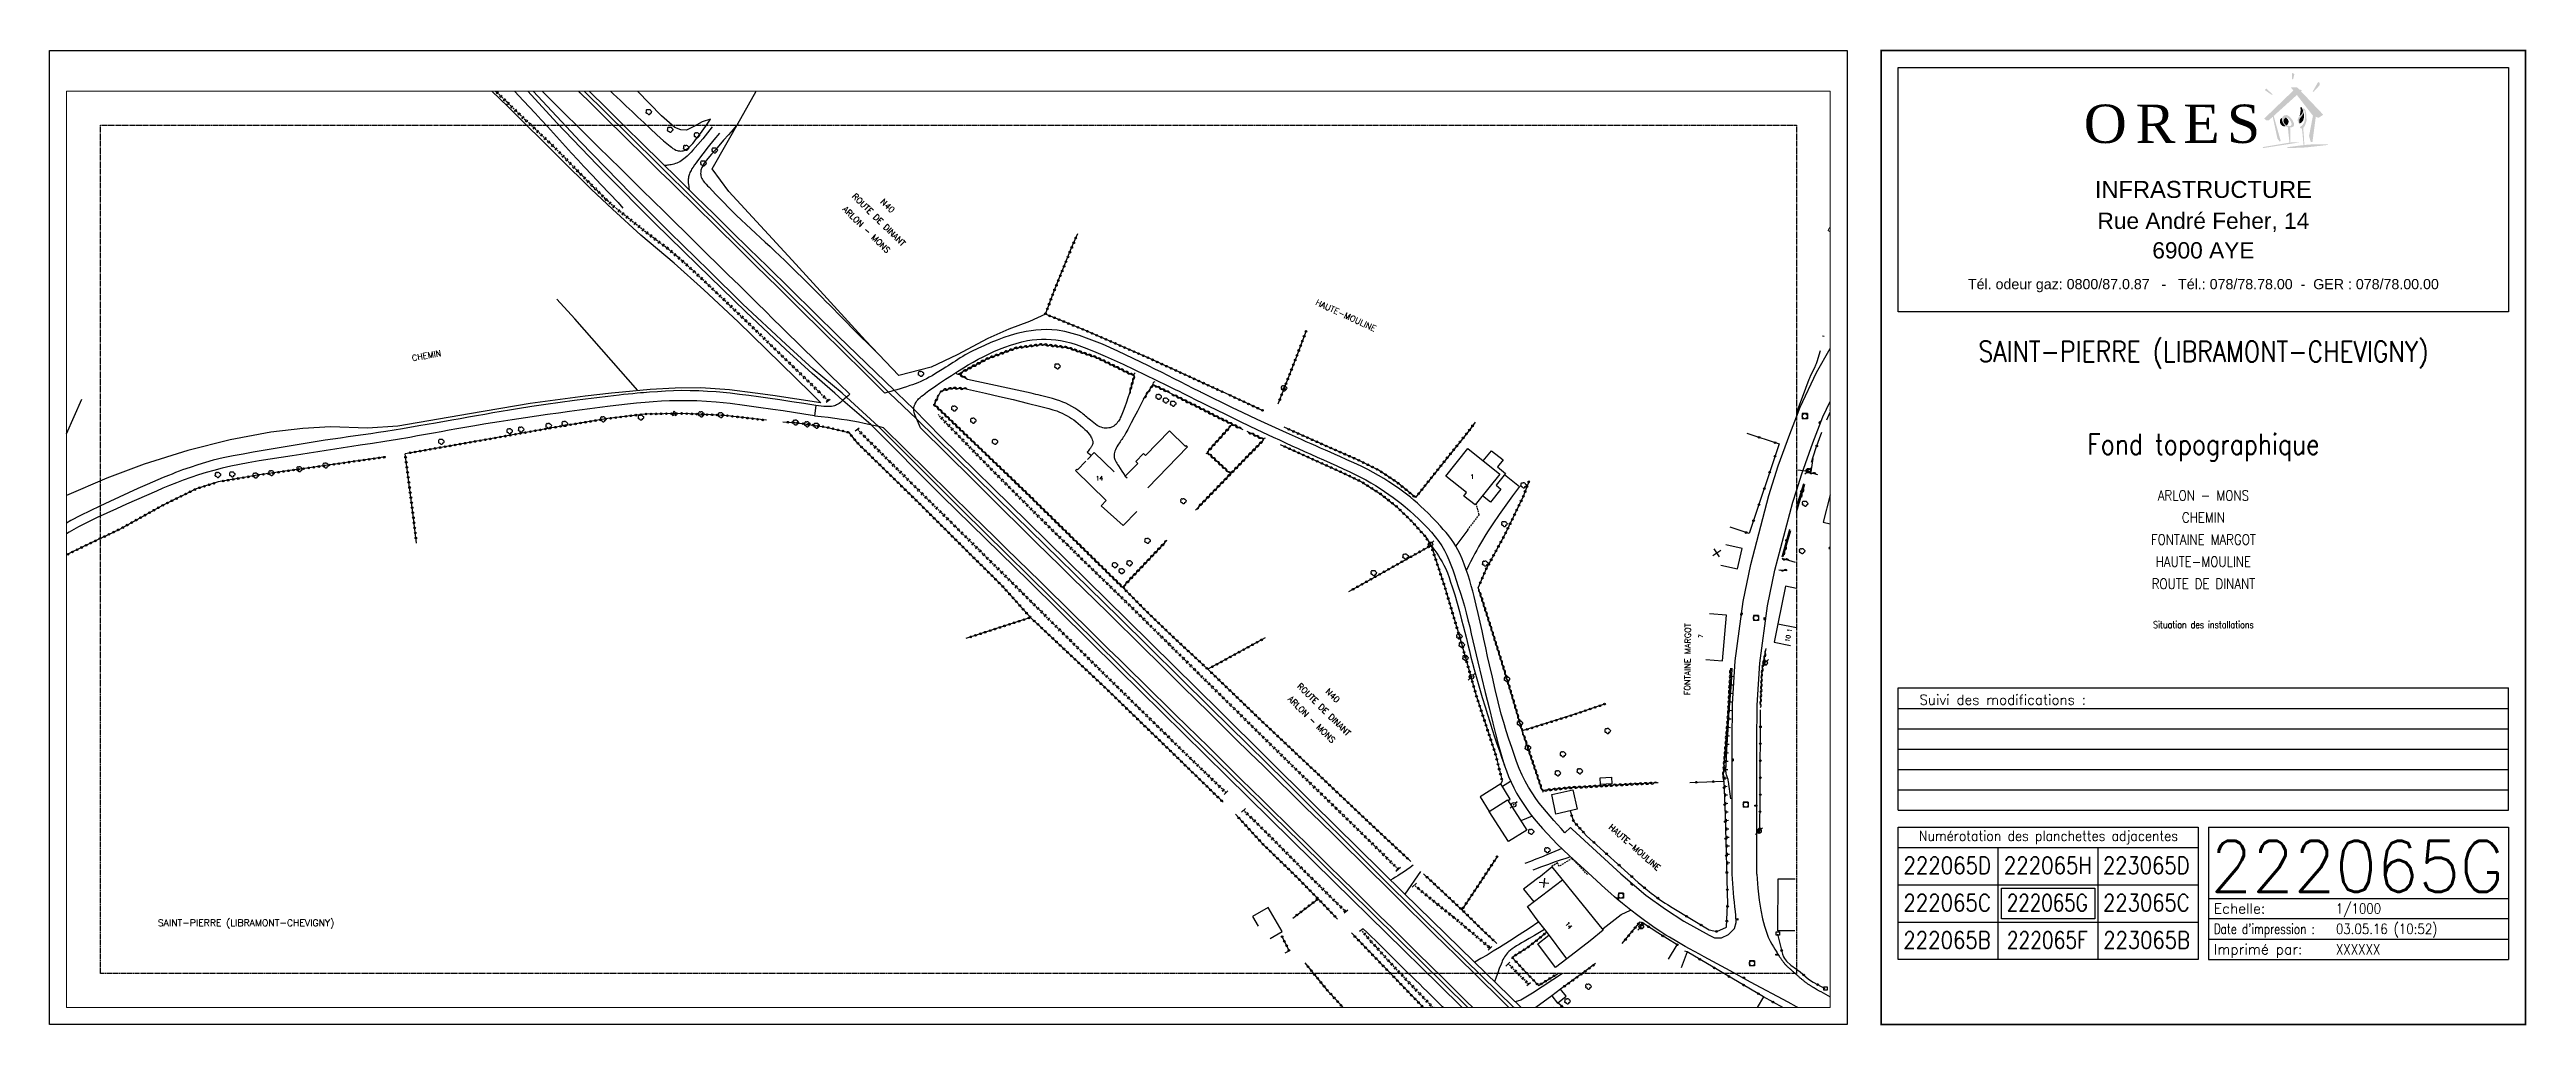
# Paper-space layout '222065G' of a CAD drawing. Header units: millimetres. Extents: x 0 to 730, y 0 to 287.
# The model-space entities are those that its viewports show. They can reach past a viewport. Long polylines and large blocks are cut down to what shows.
import ezdxf
from ezdxf.enums import TextEntityAlignment as Align

# ---------------------------------------------------------------- set-up
doc = ezdxf.new("R2010")
doc.units = ezdxf.units.MM
doc.linetypes.add('DASHED', pattern=[0.75, 0.5, -0.25])
doc.linetypes.add('HIDDEN', pattern=[0.375, 0.25, -0.125])
doc.layers.get('0').update_dxf_attribs({"linetype": 'CONTINUOUS'})
for name, color, linetype in [('W0008', 7, 'CONTINUOUS'), ('W0017', 7, 'CONTINUOUS'), ('W0051', 7, 'CONTINUOUS'), ('W0071', 7, 'CONTINUOUS'), ('W0100', 7, 'CONTINUOUS'), ('W0101', 7, 'CONTINUOUS'), ('W0104', 1, 'CONTINUOUS'), ('W0112', 1, 'DASHED'), ('W0120', 7, 'CONTINUOUS'), ('W0211', 2, 'CONTINUOUS'), ('W0214', 2, 'CONTINUOUS'), ('W0220', 5, 'DASHED'), ('W0300', 7, 'CONTINUOUS'), ('W0303', 7, 'CONTINUOUS'), ('W0310', 3, 'CONTINUOUS'), ('W0322', 7, 'CONTINUOUS'), ('W0323', 7, 'CONTINUOUS'), ('W0330', 7, 'CONTINUOUS'), ('W0400', 7, 'CONTINUOUS'), ('W0420', 7, 'CONTINUOUS'), ('W0471', 7, 'CONTINUOUS'), ('W0473', 7, 'CONTINUOUS'), ('W0980', 7, 'CONTINUOUS'), ('W0989', 7, 'CONTINUOUS'), ('W0990', 7, 'CONTINUOUS'), ('W0991', 7, 'CONTINUOUS')]:
    doc.layers.add(name, color=color, linetype=linetype)
doc.styles.add('Arial', font='arial.ttf')
doc.styles.add('ROMANS', font='romans')
doc.styles.get("Standard").update_dxf_attribs({"font": 'romans.shx', "width": 0.85})

psp = doc.layouts.new('222065G')

msp = doc.modelspace()

# ---------------------------------------------------------------- texts
at = {"layer": 'W0980'}
msp.add_text('SAINT-PIERRE (LIBRAMONT-CHEVIGNY)', height=2, dxfattribs=at).set_placement((222542.94, 65514.84), align=Align.MIDDLE)
at = {"layer": 'W0989'}
for s, rotation, p in [('FONTAINE MARGOT', 64.72665, (223014.54, 65727.86)), ('FONTAINE MARGOT', 89.4904, (222967.92, 65592.63)), ('HAUTE-MOULINE', 318.83594, (222952.31, 65537.23))]:
    msp.add_text(s, height=1.75, rotation=rotation, dxfattribs=at).set_placement(p, align=Align.MIDDLE)
for s, rotation, p in [('ROUTE DE DINANT', 315.29611, (222729.5, 65722.12)), ('ARLON - MONS', 315.4032, (222725.85, 65719.21)), ('HAUTE-MOULINE', 335.33459, (222867.2, 65693.91)), ('CHEMIN', 10.0226, (222596.15, 65682.09)), ('ROUTE DE DINANT', 315.29611, (222860.73, 65577.82)), ('ARLON - MONS', 315.4032, (222857.08, 65574.91))]:
    msp.add_text(s, height=1.75, rotation=rotation, dxfattribs=at).set_placement(p, align=Align.MIDDLE_CENTER)
at = {"layer": 'W0990'}
for p in [(222732.08, 65726.24), (222863.32, 65581.94)]:
    msp.add_text('N40', height=1.75, rotation=315.4581, dxfattribs=at).set_placement(p, align=Align.MIDDLE_CENTER)
at = {"layer": 'W0991'}
for s, p in [('14', (222794.53, 65645.96)), ('1', (222904.45, 65646.39))]:
    msp.add_text(s, height=1.25, dxfattribs=at).set_placement(p, align=Align.MIDDLE_CENTER)
for s, rotation, p in [('7', 85.34901, (222971.83, 65599.44)), ('10 1', 78.21499, (222997.7, 65599.69)), ('14', 309.08832, (222932.9, 65514.25))]:
    msp.add_text(s, height=1.25, rotation=rotation, dxfattribs=at).set_placement(p, align=Align.MIDDLE)

# ---------------------------------------------------------------- blocks, each defined once
blk = doc.blocks.new('GIS_CSTD_EST')
h = blk.add_hatch(color=256)
h.paths.add_polyline_path([(112.93, 266.92), (113.54, 266.4), (113.59, 266.36), (114.25, 266.36), (115.37, 267.39), (115.47, 267.39), (116.83, 261.05), (117.53, 260.07), (117.77, 260.4), (115.75, 267.62), (115.75, 267.72), (122.51, 273.82), (122.6, 273.82), (127.3, 267.76), (126.17, 261.9), (126.17, 261.71), (126.64, 260.07), (127.15, 260.02), (128.14, 267.44), (128.99, 267.15), (130.35, 268.05), (123.78, 274.95), (124.06, 275.27), (123.26, 275.51), (122.65, 276.07), (122.23, 276.12), (120.73, 276.17), (121.52, 275.18)])
h.paths.add_polyline_path([(113.5, 275.79), (113.12, 275.32), (115, 274.01), (115.52, 273.96)], flags=17)
h.paths.add_polyline_path([(121.15, 278.42), (121.48, 278.61), (121.85, 280.06), (121.1, 280.39)])
h.paths.add_polyline_path([(127.2, 274.85), (127.53, 274.85), (129.31, 276.78), (129.27, 277.43), (128.84, 277.71)])
h.paths.add_polyline_path([(125.37, 267.81), (125.32, 268.28), (125.28, 268.56), (125.18, 268.94), (125.09, 269.27), (124.95, 269.55), (124.86, 269.69), (124.76, 269.78), (124.62, 269.92), (124.57, 269.92), (124.48, 269.88), (124.43, 269.69), (124.39, 269.5), (124.39, 269.27), (124.34, 269.08), (124.29, 268.89), (124.25, 268.7), (124.15, 268.52), (124.06, 268.33), (123.92, 268.19), (123.82, 268.05), (123.63, 267.86), (123.35, 267.58), (123.17, 267.39), (123.12, 267.3), (123.02, 267.15), (122.93, 267.01), (122.88, 266.92), (122.84, 266.69), (122.84, 266.26), (122.93, 266.03), (122.98, 265.84), (123.02, 265.7), (123.21, 265.46), (123.63, 265.04), (123.45, 265.37), (123.35, 265.56), (123.31, 265.7), (123.26, 266.07), (123.26, 266.36), (123.31, 266.64), (123.35, 266.78), (123.49, 267.01), (123.59, 267.15), (123.78, 267.34), (123.96, 267.58), (124.1, 267.76), (124.25, 268), (124.34, 268.23), (124.43, 268.42), (124.53, 268.7), (124.57, 269.13), (124.62, 269.41), (124.67, 269.5), (124.76, 269.36), (124.81, 269.13), (124.86, 268.89), (124.9, 268.56), (124.95, 268), (125, 267.76), (125, 267.39), (124.95, 266.78), (124.9, 266.5), (124.86, 266.22), (124.71, 265.84), (124.62, 265.61), (124.48, 265.37), (124.34, 265.18), (124.2, 265.04), (124.06, 264.9), (123.92, 264.76), (123.73, 264.62), (123.63, 264.53), (123.49, 264.43), (123.54, 264.24), (123.68, 264.1), (123.78, 264.01), (123.96, 264.01), (124.06, 263.96), (124.1, 263.63), (124.25, 262.18), (124.34, 261.19), (124.43, 260.21), (124.53, 259.18), (124.48, 259.08), (124.25, 259.08), (123.96, 259.04), (123.59, 258.99), (123.21, 258.94), (122.79, 258.89), (122.51, 258.85), (122.13, 258.8), (121.76, 258.75), (121.38, 258.71), (121.05, 258.66), (120.68, 258.61), (120.3, 258.57), (119.93, 258.52), (119.74, 258.47), (119.69, 258.43), (119.79, 258.28), (119.88, 258.24), (120.77, 258.24), (121.9, 258.28), (123.12, 258.33), (124.29, 258.38), (125.42, 258.43), (126.54, 258.57), (127.81, 258.71), (128.61, 258.8), (129.45, 258.89), (130.3, 258.99), (131.1, 259.08), (131.66, 259.18), (131.78, 259.36), (129.83, 259.36), (128.09, 259.32), (126.08, 259.27), (124.95, 259.13), (124.76, 259.18), (124.76, 259.65), (124.67, 260.49), (124.62, 261.85), (124.57, 262.6), (124.48, 263.4), (124.43, 264.1), (124.43, 264.2), (124.57, 264.34), (124.67, 264.48), (124.71, 264.53), (124.81, 264.67), (124.9, 264.85), (125, 265.04), (125.09, 265.23), (125.18, 265.51), (125.28, 265.79), (125.37, 266.12), (125.42, 266.36)])
h.paths.add_polyline_path([(121.43, 266.12), (121.38, 266.26), (121.24, 266.45), (121.1, 266.69), (120.91, 266.92), (120.82, 267.06), (120.58, 267.3), (120.4, 267.48), (120.16, 267.67), (119.97, 267.81), (119.69, 267.91), (119.5, 267.95), (119.08, 267.91), (118.94, 267.91), (118.71, 267.76), (118.57, 267.67), (118.43, 267.48), (118.28, 267.3), (118.24, 267.15), (118.19, 267.06), (118.14, 266.78), (118.19, 266.4), (118.19, 266.26), (118.24, 266.17), (118.33, 265.93), (118.38, 265.75), (118.47, 265.61), (118.61, 265.42), (118.66, 265.32), (118.71, 265.28), (118.8, 265.14), (118.94, 265), (119.18, 264.76), (119.36, 264.67), (119.55, 264.53), (119.69, 264.48), (119.88, 264.39), (119.93, 264.34), (119.93, 264.2), (119.97, 263.73), (120.21, 261.38), (120.4, 259.83), (112.51, 258.52), (112.65, 258.24), (123.21, 259.88), (120.87, 259.88), (120.68, 259.83), (120.58, 264.24), (120.63, 264.34), (120.96, 264.34), (121.15, 264.39), (121.29, 264.43), (121.48, 264.57), (121.62, 264.71), (121.66, 264.81), (121.71, 264.95), (121.76, 265.14), (121.71, 265.37), (121.66, 265.61), (121.62, 265.75), (121.52, 265.93)])
h.paths.add_polyline_path([(120.87, 265.79), (120.91, 265.65), (121.01, 265.42), (121.01, 265.18), (120.96, 265.04), (120.82, 264.81), (120.63, 264.76), (120.3, 264.76), (120.02, 264.81), (119.74, 264.85), (119.55, 264.95), (119.36, 265.04), (119.18, 265.18), (118.99, 265.37), (118.89, 265.51), (118.8, 265.65), (118.71, 265.89), (118.66, 266.07), (118.66, 266.31), (118.66, 266.45), (118.71, 266.59), (118.8, 266.78), (118.94, 266.97), (119.13, 267.15), (119.36, 267.25), (119.69, 267.2), (119.83, 267.15), (120.07, 266.97), (120.16, 266.87), (120.35, 266.64), (120.49, 266.45), (120.63, 266.26), (120.73, 266.07)], flags=16)
at = {"true_color": 0x4dffff}
h = blk.add_hatch(color=131, dxfattribs=at)
h.paths.add_polyline_path([(123.65, 269.18), (123.59, 268.72), (123.47, 268.2), (123.39, 267.61), (123.63, 267.86), (123.82, 268.05), (123.92, 268.19), (124.06, 268.33), (124.15, 268.52), (124.25, 268.7), (124.29, 268.89), (124.34, 269.08), (124.38, 269.24), (124.33, 269.4), (124.24, 269.68), (124.08, 270.01), (123.93, 270.23), (123.83, 270.33), (123.72, 270.32), (123.64, 270.22), (123.62, 270.03), (123.64, 269.76), (123.69, 269.49)])
h.paths.add_polyline_path([(124.64, 267.18), (124.68, 267.6), (124.68, 267.9), (124.6, 268.51), (124.53, 268.73), (124.53, 268.7), (124.43, 268.42), (124.34, 268.23), (124.25, 268), (124.1, 267.76), (123.96, 267.58), (123.78, 267.34), (123.59, 267.15), (123.49, 267.01), (123.35, 266.78), (123.31, 266.64), (123.26, 266.36), (123.26, 266.07), (123.31, 265.7), (123.35, 265.56), (123.36, 265.54), (123.38, 265.53), (123.52, 265.55), (123.68, 265.58), (123.83, 265.68), (124.05, 265.88), (124.31, 266.2), (124.5, 266.61)])
at = {"true_color": 0xffd600}
h = blk.add_hatch(color=40, dxfattribs=at)
h.paths.add_polyline_path([(118.33, 265.93), (118.24, 266.17), (118.19, 266.26), (118.19, 266.4), (118.14, 266.78), (118.19, 267.06), (118.23, 267.15), (117.9, 266.97), (117.74, 266.78), (117.62, 266.56), (117.57, 266.35), (117.56, 265.98), (117.63, 265.64), (117.77, 265.33), (117.92, 265.11), (118.13, 264.9), (118.34, 264.76), (118.59, 264.67), (118.82, 264.64), (119.05, 264.63), (119.22, 264.71), (119.24, 264.73), (119.18, 264.76), (118.94, 265), (118.8, 265.14), (118.71, 265.28), (118.66, 265.32), (118.61, 265.42), (118.47, 265.61), (118.38, 265.75)])
h.paths.add_polyline_path([(120.12, 266.05), (120.08, 266.26), (120.04, 266.44), (119.89, 266.66), (119.7, 266.93), (119.53, 267.08), (119.39, 267.18), (119.29, 267.22), (119.13, 267.15), (118.94, 266.97), (118.8, 266.78), (118.71, 266.59), (118.66, 266.45), (118.66, 266.31), (118.66, 266.07), (118.71, 265.89), (118.8, 265.65), (118.89, 265.51), (118.99, 265.37), (119.18, 265.18), (119.36, 265.04), (119.55, 264.95), (119.56, 264.94), (119.66, 265.01), (119.84, 265.22), (119.96, 265.46), (120.08, 265.74)])
at = {"color": 7, "linetype": 'Continuous'}
for p, q in [((5, 99.17), (185, 99.17)), ((5, 63.17), (5, 99.17)), ((5, 93.17), (185, 93.17)), ((5, 87.17), (185, 87.17)), ((5, 81.17), (185, 81.17)), ((5, 75.17), (185, 75.17)), ((5, 69.17), (185, 69.17)), ((5, 63.17), (185, 63.17)), ((5, 58.19), (93.5, 58.19)), ((5, 19.19), (5, 58.19)), ((5, 52.19), (93.5, 52.19)), ((34.5, 19.19), (34.5, 52.19)), ((64, 19.19), (64, 52.19)), ((93.5, 58.19), (93.5, 19.19)), ((96.5, 58.19), (185, 58.19)), ((96.5, 58.19), (96.5, 19.19)), ((5, 41.19), (93.5, 41.19)), ((96.5, 37.19), (185, 37.19)), ((5, 30.19), (93.5, 30.19)), ((185, 31.19), (96.5, 31.19)), ((96.5, 25.19), (185, 25.19)), ((93.5, 19.19), (5, 19.19))]:
    blk.add_line(p, q, dxfattribs=at)
at = {"const_width": 0.5}
blk.add_lwpolyline([(0, 287), (190, 287), (190, 0), (0, 0)], close=True, dxfattribs=at)
blk.add_lwpolyline([(5, 210), (5, 282), (185, 282), (185, 210)], close=True)
at = {"color": 7, "linetype": 'Continuous', "flags": 128}
for points in [[(185, 63.17), (185, 99.17)], [(185, 58.19), (185, 19.19)], [(96.5, 19.19), (185, 19.19)]]:
    blk.add_lwpolyline(points, dxfattribs=at)
blk.add_lwpolyline([(35.5, 40.19), (63, 40.19), (63, 31.19), (35.5, 31.19)], close=True, dxfattribs=at)
at = {"color": 7, "linetype": 'Continuous', "style": 'Arial'}
for s, height, p in [('INFRASTRUCTURE', 5, (95, 243.55)), ('Tél. odeur gaz: 0800/87.0.87   -   Tél.: 078/78.78.00  -  GER : 078/78.00.00', 3, (95, 216.65))]:
    blk.add_text(s, height=height, dxfattribs=at).set_placement(p, align=Align.CENTER)
at = {"color": 7, "style": 'Arial'}
for s, height, p in [('Rue André Feher, 14', 4.7875, (95, 234.42)), ('6900 AYE', 4.788, (95, 225.71))]:
    blk.add_text(s, height=height, dxfattribs=at).set_placement(p, align=Align.CENTER)
at = {"color": 7, "linetype": 'Continuous', "style": 'ROMANS'}
blk.add_text('Suivi des modifications :', height=2.93, dxfattribs=at).set_placement((35.83, 95.78), align=Align.MIDDLE)
at = {"color": 7, "linetype": 'Continuous', "style": 'ROMANS', "width": 0.9}
blk.add_text('Numérotation des planchettes adjacentes', height=3, dxfattribs=at).set_placement((49.29, 55.19), align=Align.MIDDLE)
at = {"color": 7, "linetype": 'Continuous', "style": 'ROMANS', "width": 0.75}
blk.add_text("Date d'impression :", height=3, dxfattribs=at).set_placement((98.07, 26.69))
at = {"color": 7, "linetype": 'Continuous', "style": 'ROMANS'}
for s, p in [('Echelle:', (98.07, 32.69)), ('Imprimé par:', (98.07, 20.69))]:
    blk.add_text(s, height=3, dxfattribs=at).set_placement(p)
at = {"insert": (59.73, 271.05), "char_height": 11.308, "width": 46.6954, "attachment_point": 1, "style": 'Arial'}
blk.add_mtext('{\\fTimes New Roman|b0|i0|c0|p18;\\W1.03;\\T1.2;ORES}', dxfattribs=at)
at = {"color": 7, "linetype": 'Continuous', "width": 0.85}
for tag, height, p in [('COM', 6, (95, 195.3)), ('COM2', 6, (95, 183.36)), ('RES', 6, (95, 168)), ('RUE1', 3, (95, 154.38)), ('RUE2', 3, (95, 147.88)), ('RUE3', 3, (95, 141.38)), ('RUE4', 3, (95, 134.88)), ('RUE5', 3, (95, 128.38)), ('OBJ1', 2, (95, 116.82)), ('OBJ2', 2, (95, 111.75)), ('OBJ3', 2, (95, 106.99))]:
    blk.add_attdef(tag, text='', height=height, dxfattribs=at).set_placement(p, align=Align.CENTER)
for tag, p in [('MD1', (5.86, 88.67)), ('MD2', (5.86, 82.67)), ('MD3', (5.86, 76.67)), ('MD4', (5.86, 70.67)), ('MD5', (5.86, 64.67)), ('ECH', (134.07, 32.69)), ('DAT', (134.07, 26.69)), ('DES', (134.07, 20.69))]:
    blk.add_attdef(tag, p, '', height=3, dxfattribs=at)
at = {"color": 7, "linetype": 'Continuous'}
for tag, height, width, p, p2 in [('NUM', 15, 5.499304, (97.12, 39.13), (183.53, 39.13)), ('PL7', 5, 4.936096, (6.56, 44.4), (32.42, 44.4)), ('PL8', 5, 4.968474, (36.16, 44.4), (62.19, 44.4)), ('PL9', 5, 4.874285, (65.38, 44.4), (90.92, 44.4)), ('PL4', 5, 4.924683, (6.56, 33.4), (32.35, 33.4)), ('PL5', 5, 4.551722, (37.06, 33.4), (60.9, 33.4)), ('PL6', 5, 4.874285, (65.43, 33.4), (90.96, 33.4)), ('PL1', 5, 4.923573, (6.53, 22.4), (32.32, 22.4)), ('PL2', 5, 4.542762, (37.06, 22.4), (60.86, 22.4)), ('PL3', 5, 4.883245, (65.48, 22.4), (91.06, 22.4))]:
    blk.add_attdef(tag, text='', height=height, dxfattribs=dict(at, width=width)).set_placement(p, p2, align=Align.FIT)
at = {"flags": 3}
for tag, p in [('CRSX', (174.79, 53.4)), ('CRSY', (174.79, 50.06)), ('CROX', (174.79, 46.73)), ('CROY', (174.79, 43.4)), ('CRLR', (174.79, 40.06))]:
    blk.add_attdef(tag, p, '', height=2, dxfattribs=at)
blk = doc.blocks.new('t112o')
at = {"color": 0, "linetype": 'Continuous'}
for p, q in [((-0.5, 0.5), (0.5, 0.5)), ((-0.5, -0.5), (-0.5, 0.5)), ((0.5, 0.5), (0.5, -0.5)), ((0.5, -0.5), (-0.5, -0.5))]:
    blk.add_line(p, q, dxfattribs=at)
blk = doc.blocks.new('T471')
for p, q in [((-0.333334, 0.333334), (-0.333334, -0.333334)), ((-0.333334, 0.333334), (0.333334, 0.333334)), ((-0.333334, 0), (0, 0)), ((0.500001, 0.500001), (1.000002, 1.000002)), ((-0.500001, -0.500001), (-1.000002, -1.000002)), ((-0.333334, -0.333334), (0.333334, -0.333334))]:
    blk.add_line(p, q)
blk.add_ellipse((0, 0), major_axis=(0.471405, 0.471405), ratio=1, start_param=5.4977871438, end_param=11.780972451)
blk = doc.blocks.new('T300')
for p, q in [((-0.8, 0.51), (-0.86, 0.34)), ((-0.86, 0.34), (-0.86, 0.17)), ((-0.86, 0.17), (-0.74, 0.06)), ((-0.69, 0.63), (-0.8, 0.51)), ((-0.8, -0.06), (-0.74, 0.06)), ((-0.74, 0.06), (-0.69, 0.11)), ((-0.57, 0.69), (-0.69, 0.63)), ((-0.46, 0.69), (-0.57, 0.69)), ((-0.29, 0.63), (-0.46, 0.69)), ((-0.29, 0.63), (-0.17, 0.74)), ((-0.23, 0.57), (-0.29, 0.63)), ((-0.17, 0.74), (-0.06, 0.8)), ((-0.06, 0.8), (0.06, 0.8)), ((0.06, 0.8), (0.23, 0.74)), ((0.23, 0.74), (0.34, 0.63)), ((0.34, 0.63), (0.4, 0.51)), ((0.46, 0.46), (0.34, 0.46)), ((0.4, 0.51), (0.4, 0.46)), ((0.57, 0.4), (0.46, 0.46)), ((0.57, 0.4), (0.69, 0.29)), ((0.69, 0.29), (0.74, 0.17)), ((0.74, 0.06), (0.69, -0.17)), ((0.74, 0.17), (0.74, 0.06)), ((-0.8, -0.17), (-0.8, -0.06)), ((-0.8, -0.23), (-0.8, -0.17)), ((-0.74, -0.34), (-0.8, -0.23)), ((-0.69, -0.4), (-0.74, -0.34)), ((-0.51, -0.46), (-0.69, -0.4)), ((-0.4, -0.46), (-0.51, -0.46)), ((-0.4, -0.46), (-0.34, -0.46)), ((-0.34, -0.46), (-0.34, -0.4)), ((-0.34, -0.51), (-0.34, -0.46)), ((-0.29, -0.63), (-0.34, -0.51)), ((-0.17, -0.74), (-0.29, -0.63)), ((-0.06, -0.8), (-0.17, -0.74)), ((0.06, -0.8), (-0.06, -0.8)), ((0.17, -0.74), (0.06, -0.8)), ((0.23, -0.69), (0.17, -0.74)), ((0.29, -0.46), (0.23, -0.46)), ((0.29, -0.63), (0.23, -0.69)), ((0.46, -0.4), (0.29, -0.46)), ((0.34, -0.51), (0.29, -0.63)), ((0.34, -0.51), (0.34, -0.46)), ((0.57, -0.34), (0.46, -0.4)), ((0.63, -0.29), (0.57, -0.34)), ((0.69, -0.17), (0.63, -0.29))]:
    blk.add_line(p, q)
blk = doc.blocks.new('T420')
for p, q in [((0.75, 0.75), (-0.75, 0.75)), ((-0.75, 0.75), (-0.75, -0.75)), ((0.75, 0.75), (0.75, -0.75)), ((0.75, -0.75), (-0.75, -0.75))]:
    blk.add_line(p, q)
blk.add_ellipse((0, 0), major_axis=(-0.53, 0.53), ratio=1, start_param=3.926991, end_param=10.210176)
blk = doc.blocks.new('T400')
for p, q in [((-0.15, 0.3), (0.15, 0.3)), ((-0.15, -0.25), (-0.15, 0.3)), ((-0.15, 0.15), (0.15, 0.15)), ((-0.15, 0), (0.15, 0)), ((0.15, 0.3), (0.15, -0.25)), ((-0.15, -0.15), (0.15, -0.15)), ((-0.15, -0.25), (-0.15, -0.3)), ((-0.15, -0.3), (0.15, -0.3)), ((0.15, -0.3), (0.15, -0.25))]:
    blk.add_line(p, q)
blk = doc.blocks.new('t322o')
at = {"color": 0, "linetype": 'Continuous'}
for radius in [0.25, 0.15]:
    blk.add_circle((0, 0), radius, dxfattribs=at)
blk = doc.blocks.new('t310o')
at = {"color": 0, "linetype": 'Continuous'}
for centre, start, end in [((-0.5, 0.38), 216.8699, 323.1304), ((0.5, -0.37), 36.8699, 143.1303)]:
    blk.add_arc(centre, 0.625, start, end, dxfattribs=at)
blk = doc.blocks.new('t211o')
at = {"color": 0, "linetype": 'Continuous'}
for p, q in [((-0.29, 0.5), (-0.29, 0)), ((0, 1), (0, 0)), ((0.29, 0.5), (0.29, 0))]:
    blk.add_line(p, q, dxfattribs=at)
blk = doc.blocks.new('t991o')
at = {"color": 0, "linetype": 'Continuous'}
for p, q in [((-1, 1), (1, -1)), ((-1, -1), (1, 1))]:
    blk.add_line(p, q, dxfattribs=at)
blk = doc.blocks.new('t323o')
at = {"color": 0, "linetype": 'Continuous'}
for radius in [0.25, 0.15]:
    blk.add_circle((0, 0), radius, dxfattribs=at)
blk = doc.blocks.new('t220o')
at = {"color": 0, "linetype": 'Continuous'}
for p, q in [((-0.25, 0.25), (0.25, 0.25)), ((-0.25, -0.25), (0.25, -0.25))]:
    blk.add_line(p, q, dxfattribs=at)
blk = doc.blocks.new('T473')
for p, q in [((-0.166667, 0.166667), (0.166667, -0.166667)), ((-0.166667, -0.166667), (0.166667, 0.166667)), ((0.500001, 0.500001), (1.000002, 1.000002)), ((-1.000002, -1.000002), (-0.500001, -0.500001))]:
    blk.add_line(p, q)
blk.add_ellipse((0, 0), major_axis=(0.471405, 0.471405), ratio=1, start_param=5.4977871438, end_param=11.780972451)
blk = doc.blocks.new('T303')
for p, q in [((-0.77, 0), (-0.28, 0.21)), ((-0.28, -0.21), (-0.77, 0)), ((-0.28, 0.21), (0, 0.83)), ((0, 0.83), (0.28, 0.21)), ((0.28, 0.21), (0.83, 0)), ((0.83, 0), (0.28, -0.21)), ((-0.49, -0.63), (-0.28, -0.21)), ((0, -0.35), (-0.49, -0.63)), ((0.56, -0.63), (0, -0.35)), ((0.28, -0.21), (0.56, -0.63))]:
    blk.add_line(p, q)

# ---------------------------------------------------------------- linework, layer by layer
at = {"layer": 'W0008'}
for points in [[(222624.39, 65765.74), (222627.6, 65762.56), (222630.82, 65759.39), (222634.03, 65756.21), (222637.25, 65753.04), (222640.46, 65749.86), (222646.89, 65743.53), (222653.31, 65737.2), (222659.74, 65730.87), (222666.17, 65724.54), (222669.33, 65721.43), (222672.48, 65718.32), (222675.64, 65715.22), (222678.8, 65712.11), (222681.96, 65709.01), (222685.12, 65705.9), (222688.28, 65702.8), (222691.43, 65699.69), (222693.75, 65697.42), (222696.06, 65695.14), (222698.37, 65692.86), (222700.68, 65690.59), (222703, 65688.31), (222705.31, 65686.04), (222707.62, 65683.76), (222709.94, 65681.49), (222712.61, 65678.86), (222715.28, 65676.24), (222717.95, 65673.62), (222720.63, 65671)], [(222731.29, 65671.05), (222725.07, 65677.18), (222718.86, 65683.31), (222712.64, 65689.43), (222706.43, 65695.56), (222703.11, 65698.83), (222699.8, 65702.11), (222696.49, 65705.38), (222693.18, 65708.65), (222689.87, 65711.92), (222686.56, 65715.19), (222683.25, 65718.46), (222679.93, 65721.73), (222676.96, 65724.64), (222673.99, 65727.55), (222671.02, 65730.45), (222668.04, 65733.36), (222665.07, 65736.26), (222662.1, 65739.17), (222659.13, 65742.08), (222656.16, 65744.99), (222653.22, 65747.89), (222650.28, 65750.8), (222647.34, 65753.71), (222644.4, 65756.62), (222641.47, 65759.54), (222638.53, 65762.45), (222635.6, 65765.36)], [(222825.04, 65671), (222824.79, 65671.12), (222824.53, 65671.25), (222824.28, 65671.37), (222824.03, 65671.5), (222822.15, 65672.44), (222820.28, 65673.38), (222818.41, 65674.34), (222816.54, 65675.29), (222814.67, 65676.24), (222812.8, 65677.19), (222810.91, 65678.12), (222809.02, 65679.03), (222804.51, 65681.2), (222799.99, 65683.37), (222795.41, 65685.43), (222790.74, 65687.26), (222788.62, 65687.99), (222786.48, 65688.65), (222784.3, 65689.21), (222782.08, 65689.59), (222780.51, 65689.73), (222778.92, 65689.75), (222777.34, 65689.68), (222775.77, 65689.56), (222774.36, 65689.41), (222772.96, 65689.21), (222771.57, 65688.94), (222770.2, 65688.62), (222768.25, 65688.06), (222766.33, 65687.4), (222764.43, 65686.68), (222762.56, 65685.92), (222760.63, 65685.09), (222758.72, 65684.2), (222756.83, 65683.26), (222754.98, 65682.27), (222754.24, 65681.84), (222753.51, 65681.41), (222752.79, 65680.95), (222752.07, 65680.49), (222751.36, 65680.02), (222750.65, 65679.56), (222749.93, 65679.09), (222749.21, 65678.64), (222748.21, 65678.01), (222747.22, 65677.38), (222746.21, 65676.77), (222745.19, 65676.17), (222744.37, 65675.71), (222743.54, 65675.26), (222742.69, 65674.83), (222741.83, 65674.43), (222741.03, 65674.1), (222740.22, 65673.8), (222739.4, 65673.51), (222738.59, 65673.24), (222737.64, 65672.92), (222736.7, 65672.62), (222735.75, 65672.34), (222734.8, 65672.05), (222733.93, 65671.79), (222733.05, 65671.54), (222732.17, 65671.29), (222731.29, 65671.05)], [(222743.27, 65671), (222744.28, 65671.76), (222745.3, 65672.5), (222746.33, 65673.23), (222747.37, 65673.94), (222749.12, 65675.12), (222750.87, 65676.27), (222752.65, 65677.39), (222754.44, 65678.49), (222755.87, 65679.35), (222757.31, 65680.19), (222758.77, 65681), (222760.25, 65681.77), (222761.83, 65682.54), (222763.42, 65683.26), (222765.04, 65683.94), (222766.68, 65684.57), (222768.32, 65685.14), (222769.98, 65685.66), (222771.66, 65686.12), (222773.36, 65686.49), (222774.72, 65686.71), (222776.09, 65686.87), (222777.47, 65686.95), (222778.86, 65686.96), (222780.27, 65686.88), (222781.67, 65686.72), (222783.07, 65686.5), (222784.45, 65686.22), (222786.07, 65685.81), (222787.66, 65685.32), (222789.24, 65684.78), (222790.8, 65684.2), (222793.51, 65683.13), (222796.19, 65681.97), (222798.85, 65680.76), (222801.5, 65679.55), (222804.77, 65678.03), (222808.03, 65676.46), (222811.27, 65674.88), (222814.51, 65673.3), (222815.67, 65672.73), (222816.83, 65672.15), (222817.99, 65671.58), (222819.15, 65671)], [(223000, 65664.02), (223001.12, 65666.92), (223005.91, 65677.07), (223011.73, 65687.22), (223014.83, 65692.1)], [(223000, 65642.27), (223001.58, 65647.3), (223004.9, 65656.42), (223007.85, 65664.03), (223012.4, 65673.69), (223017.98, 65683.44), (223021, 65688.17)], [(222710.91, 65667.38), (222710.51, 65664.36)], [(222710.51, 65664.36), (222712.51, 65664.15), (222714.51, 65663.92), (222716.51, 65663.67), (222718.51, 65663.38), (222720.17, 65663.13), (222721.83, 65662.85), (222723.49, 65662.55), (222725.14, 65662.22), (222726.55, 65661.93), (222727.95, 65661.61), (222729.35, 65661.27), (222730.74, 65660.91)], [(222720.92, 65670.71), (222720.43, 65670.25), (222719.92, 65669.8), (222719.41, 65669.35), (222718.89, 65668.92), (222718.52, 65668.61), (222718.15, 65668.3), (222717.76, 65668.01), (222717.36, 65667.75), (222717.04, 65667.58), (222716.71, 65667.42), (222716.38, 65667.28), (222716.03, 65667.18), (222715.53, 65667.1), (222715.02, 65667.08), (222714.51, 65667.09), (222714.01, 65667.1), (222713.23, 65667.13), (222712.46, 65667.19), (222711.68, 65667.27), (222710.91, 65667.38)], [(222720.63, 65671), (222720.92, 65670.71)], [(222741.77, 65660.82), (222741.46, 65661.49), (222741.17, 65662.16), (222740.88, 65662.83), (222740.61, 65663.51), (222740.41, 65663.98), (222740.21, 65664.45), (222740.03, 65664.93), (222739.91, 65665.42), (222739.85, 65665.78), (222739.82, 65666.15), (222739.82, 65666.52), (222739.86, 65666.89), (222739.89, 65667.05), (222739.93, 65667.21), (222739.98, 65667.36), (222740.04, 65667.51), (222740.1, 65667.66), (222740.17, 65667.81), (222740.24, 65667.96), (222740.32, 65668.1), (222740.52, 65668.42), (222740.74, 65668.74), (222740.98, 65669.03), (222741.23, 65669.31), (222741.66, 65669.73), (222742.11, 65670.11), (222742.58, 65670.47), (222743.05, 65670.83), (222743.1, 65670.87), (222743.16, 65670.91), (222743.21, 65670.96), (222743.27, 65671)], [(222819.15, 65671), (222821.05, 65670.05), (222822.95, 65669.1), (222824.85, 65668.15), (222826.76, 65667.21), (222831.49, 65664.91), (222836.22, 65662.61), (222840.96, 65660.34), (222845.72, 65658.09), (222847.57, 65657.24), (222849.43, 65656.39), (222851.29, 65655.55), (222853.15, 65654.71), (222855.02, 65653.88), (222856.88, 65653.05), (222858.75, 65652.21), (222860.61, 65651.37), (222862.55, 65650.49), (222864.49, 65649.62), (222866.42, 65648.73), (222868.35, 65647.82), (222869.92, 65647.06), (222871.48, 65646.29), (222873.04, 65645.5), (222874.56, 65644.65), (222875.92, 65643.83), (222877.26, 65642.96), (222878.57, 65642.07), (222879.88, 65641.16), (222881.09, 65640.29), (222882.29, 65639.39), (222883.48, 65638.48), (222884.64, 65637.53), (222886.02, 65636.35), (222887.37, 65635.13), (222888.7, 65633.89), (222889.99, 65632.6), (222891.21, 65631.34), (222892.41, 65630.06), (222893.56, 65628.72), (222894.62, 65627.32), (222895.46, 65626.03), (222896.23, 65624.7), (222896.92, 65623.34), (222897.57, 65621.95), (222898.18, 65620.47), (222898.71, 65618.97), (222899.2, 65617.46), (222899.7, 65615.95), (222900.33, 65614.05), (222900.96, 65612.14), (222901.57, 65610.23), (222902.13, 65608.3), (222902.68, 65606.27), (222903.19, 65604.22), (222903.69, 65602.17), (222904.16, 65600.11), (222904.63, 65598.05), (222905.1, 65596), (222905.57, 65593.94), (222906.06, 65591.89), (222907.17, 65587.36), (222908.27, 65582.83), (222909.39, 65578.3), (222910.54, 65573.78), (222911.33, 65570.7), (222912.11, 65567.61), (222912.95, 65564.53), (222913.9, 65561.49), (222914.51, 65559.78), (222915.16, 65558.08), (222915.88, 65556.41), (222916.66, 65554.77), (222917.53, 65553.18), (222918.46, 65551.62), (222919.45, 65550.11), (222920.48, 65548.62), (222921.57, 65547.12), (222922.7, 65545.64), (222923.89, 65544.21), (222925.11, 65542.81), (222925.11, 65542.81), (222929.44, 65538.18)], [(222931.71, 65541.52), (222930.63, 65542.72), (222929.56, 65543.93), (222928.5, 65545.15), (222927.45, 65546.38), (222926.36, 65547.66), (222925.26, 65548.94), (222924.19, 65550.25), (222923.19, 65551.61), (222922.08, 65553.27), (222921.03, 65554.97), (222920.05, 65556.71), (222919.15, 65558.49), (222918.27, 65560.48), (222917.51, 65562.51), (222916.8, 65564.56), (222916.1, 65566.61), (222915.27, 65569.06), (222914.47, 65571.52), (222913.71, 65574), (222913, 65576.49), (222912.06, 65580.09), (222911.21, 65583.7), (222910.39, 65587.33), (222909.56, 65590.95), (222908.99, 65593.47), (222908.44, 65595.99), (222907.89, 65598.52), (222907.35, 65601.04), (222906.8, 65603.56), (222906.23, 65606.08), (222905.64, 65608.6), (222905.02, 65611.1), (222904.6, 65612.69), (222904.16, 65614.28), (222903.7, 65615.85), (222903.2, 65617.41), (222902.65, 65619.02), (222902.09, 65620.62), (222901.48, 65622.21), (222900.79, 65623.76), (222900.24, 65624.84), (222899.65, 65625.9), (222899.02, 65626.93), (222898.34, 65627.94), (222897.57, 65628.96), (222896.75, 65629.94), (222895.9, 65630.9), (222895.05, 65631.85), (222893.89, 65633.1), (222892.7, 65634.33), (222891.5, 65635.54), (222890.28, 65636.73), (222889.29, 65637.67), (222888.29, 65638.6), (222887.27, 65639.5), (222886.23, 65640.37), (222884.69, 65641.56), (222883.12, 65642.7), (222881.52, 65643.81), (222879.9, 65644.88), (222878.38, 65645.84), (222876.84, 65646.77), (222875.28, 65647.66), (222873.69, 65648.51), (222871.65, 65649.54), (222869.58, 65650.5), (222867.49, 65651.43), (222865.41, 65652.36), (222864, 65652.99), (222862.58, 65653.62), (222861.16, 65654.23), (222859.75, 65654.85), (222858.33, 65655.46), (222856.91, 65656.08), (222855.49, 65656.7), (222854.08, 65657.33), (222849.71, 65659.3), (222845.36, 65661.29), (222841.01, 65663.31), (222836.68, 65665.34), (222833.76, 65666.74), (222830.85, 65668.15), (222827.94, 65669.57), (222825.04, 65671)], [(222730.74, 65660.91), (222737.32, 65654.46), (222743.89, 65648.01), (222750.47, 65641.56), (222757.04, 65635.11), (222760.38, 65631.84), (222763.71, 65628.57), (222767.05, 65625.3), (222770.38, 65622.03), (222773.72, 65618.76), (222777.05, 65615.49), (222780.38, 65612.22), (222783.72, 65608.94), (222787.08, 65605.64), (222790.44, 65602.34), (222793.79, 65599.04), (222797.15, 65595.74), (222800.51, 65592.44), (222803.87, 65589.14), (222807.23, 65585.84), (222810.58, 65582.54), (222813.79, 65579.39), (222817, 65576.24), (222820.22, 65573.09), (222823.43, 65569.94), (222826.64, 65566.79), (222829.85, 65563.64), (222833.06, 65560.48), (222836.26, 65557.33), (222839.5, 65554.15), (222842.73, 65550.97), (222845.96, 65547.78), (222849.19, 65544.6), (222852.42, 65541.41), (222855.65, 65538.23), (222858.88, 65535.05), (222862.11, 65531.86), (222865.87, 65528.16), (222869.62, 65524.46), (222873.38, 65520.76), (222877.14, 65517.06), (222880.9, 65513.36), (222884.66, 65509.66), (222888.41, 65505.96), (222892.17, 65502.26), (222895.73, 65498.75), (222899.29, 65495.24), (222902.85, 65491.73), (222906.41, 65488.22), (222909.97, 65484.71)], [(222919.12, 65486.18), (222912.64, 65492.55), (222906.17, 65498.93), (222899.69, 65505.31), (222893.22, 65511.68), (222889.53, 65515.32), (222885.84, 65518.95), (222882.15, 65522.59), (222878.46, 65526.23), (222874.77, 65529.86), (222871.09, 65533.5), (222867.39, 65537.13), (222863.7, 65540.76), (222859.56, 65544.83), (222855.41, 65548.9), (222851.26, 65552.97), (222847.11, 65557.03), (222842.96, 65561.1), (222838.81, 65565.16), (222834.66, 65569.23), (222830.52, 65573.31), (222826.76, 65577.01), (222823.01, 65580.72), (222819.25, 65584.42), (222815.5, 65588.13), (222811.75, 65591.84), (222807.99, 65595.55), (222804.24, 65599.26), (222800.48, 65602.96), (222796.98, 65606.41), (222793.47, 65609.85), (222789.96, 65613.29), (222786.44, 65616.72), (222782.93, 65620.16), (222779.42, 65623.6), (222775.92, 65627.04), (222772.41, 65630.49), (222764.74, 65638.06), (222757.07, 65645.64), (222749.42, 65653.23), (222741.77, 65660.82)], [(222981.04, 65568.21), (222981.17, 65579.35), (222981.99, 65592.2), (222984.31, 65609.61), (222986.54, 65620.56), (222991.91, 65640.89), (222994.65, 65649.65), (222998.05, 65658.99), (223000, 65664.02)], [(222988.35, 65568.12), (222988.48, 65579.07), (222989.27, 65591.48), (222991.52, 65608.4), (222993.67, 65618.9), (222998.93, 65638.87), (223000, 65642.27)], [(222981.05, 65529.32), (222981.03, 65540.45), (222981.05, 65557.33), (222981.04, 65568.21)], [(222988.36, 65529.34), (222988.34, 65540.45), (222988.36, 65557.33), (222988.35, 65568.21)], [(222933.37, 65543.07), (222931.71, 65541.52)], [(222933.87, 65542.55), (222933.37, 65543.07)], [(222933.87, 65542.55), (222948.28, 65529.41)], [(222943.59, 65525.13), (222938.66, 65529.67), (222932.99, 65534.86), (222929.44, 65538.18)], [(222948.28, 65529.41), (222955.64, 65523.09), (222961.43, 65518.98), (222966.87, 65515.46), (222974.26, 65511.35), (222974.26, 65511.35), (222975.83, 65510.57), (222977.92, 65510.54), (222979.95, 65511.49), (222981.78, 65513.35), (222982.29, 65515.07), (222982.17, 65517.11), (222982.02, 65518.46)], [(222988.36, 65529.34), (222988.67, 65525.23), (222989.06, 65521.69), (222989.52, 65518.67), (222990.03, 65516.11), (222990.58, 65513.98), (222991.15, 65512.22), (222991.72, 65510.78), (222992.28, 65509.6), (222992.8, 65508.65), (222993.27, 65507.86), (222993.67, 65507.19), (222994.02, 65506.63), (222994.31, 65506.17), (222994.55, 65505.78), (222994.75, 65505.46), (222994.91, 65505.2), (222995.06, 65504.99), (222995.18, 65504.8), (222995.29, 65504.64), (222995.4, 65504.48), (222995.51, 65504.32), (222995.62, 65504.16), (222995.73, 65504), (222995.85, 65503.83), (222995.97, 65503.66), (222996.1, 65503.5), (222996.23, 65503.33), (222996.36, 65503.16), (222996.5, 65503), (222996.64, 65502.83), (222996.78, 65502.67), (222996.93, 65502.52), (222997.08, 65502.36), (222997.23, 65502.21), (222997.39, 65502.06), (222997.55, 65501.91), (222997.71, 65501.77), (222997.87, 65501.62), (222998.03, 65501.48), (222998.2, 65501.33), (222998.36, 65501.19), (222998.52, 65501.05), (222998.68, 65500.9), (222998.85, 65500.76), (222999.01, 65500.62), (222999.17, 65500.47), (222999.33, 65500.33), (222999.49, 65500.19), (222999.65, 65500.05), (222999.81, 65499.91), (222999.97, 65499.77), (223000, 65499.74)], [(222972.85, 65504.95), (222971.4, 65505.73), (222968.51, 65507.32), (222967.24, 65508.03), (222964.72, 65509.49), (222962.61, 65510.74), (222961.56, 65511.38), (222960, 65512.35), (222959.23, 65512.86), (222957.7, 65513.89), (222956.2, 65514.95), (222955.2, 65515.67), (222953.22, 65517.14), (222951.19, 65518.67), (222950.18, 65519.45), (222949.19, 65520.25), (222948.7, 65520.66), (222947.17, 65521.96), (222946.4, 65522.62), (222945.27, 65523.62), (222943.59, 65525.13)], [(223000, 65490.26), (222997.58, 65491.57), (222986.52, 65497.53), (222980.5, 65500.83), (222972.85, 65504.95)], [(223000, 65499.74), (223000.44, 65499.35), (223000.6, 65499.22), (223000.76, 65499.08), (223000.92, 65498.94), (223001.07, 65498.81), (223001.23, 65498.67), (223001.39, 65498.54), (223001.54, 65498.41), (223001.7, 65498.27), (223001.86, 65498.14), (223002.02, 65498.01), (223002.18, 65497.88), (223002.34, 65497.75), (223002.5, 65497.63), (223002.66, 65497.5), (223002.83, 65497.38), (223002.99, 65497.26), (223003.16, 65497.14), (223003.33, 65497.02), (223003.5, 65496.91), (223003.66, 65496.8), (223003.83, 65496.7), (223003.99, 65496.59), (223004.14, 65496.5), (223004.29, 65496.4), (223004.43, 65496.32), (223004.56, 65496.24), (223004.69, 65496.16), (223004.8, 65496.09), (223004.91, 65496.02), (223005.01, 65495.96), (223005.11, 65495.9), (223005.21, 65495.84), (223005.31, 65495.78), (223005.4, 65495.72), (223005.5, 65495.66), (223005.6, 65495.6), (223005.7, 65495.54), (223005.81, 65495.47), (223005.93, 65495.4), (223006.06, 65495.32), (223006.2, 65495.24), (223006.36, 65495.15), (223006.54, 65495.05), (223006.73, 65494.95), (223006.94, 65494.83), (223007.18, 65494.7)], [(223017.41, 65480.9), (223007.56, 65486.16), (223000, 65490.26)], [(223007.18, 65494.7), (223015.34, 65490.28), (223024.29, 65485.42), (223029.07, 65482.87)]]:
    msp.add_lwpolyline(points, dxfattribs=at)
msp.add_lwpolyline([(222982.04, 65518.28, -0.015451), (222981.05, 65529.32, -1.259408)], format="xyb", dxfattribs=at)
at = {"layer": 'W0017'}
for points in [[(222754.78, 65672.35), (222760.98, 65671)], [(222774.37, 65671), (222755.62, 65675.05)], [(222803.52, 65671.54), (222803.36, 65671)], [(222760.98, 65671), (222765.06, 65670.07), (222769.14, 65669.11), (222773.21, 65668.12), (222777.27, 65667.09), (222778.45, 65666.79), (222779.64, 65666.49), (222780.81, 65666.16), (222781.97, 65665.77), (222782.75, 65665.46), (222783.51, 65665.13), (222784.25, 65664.77), (222784.98, 65664.37), (222785.66, 65663.98), (222786.31, 65663.56), (222786.95, 65663.12), (222787.58, 65662.65), (222788.28, 65662.11), (222788.97, 65661.54), (222789.63, 65660.95), (222790.27, 65660.33), (222790.7, 65659.89), (222791.12, 65659.43), (222791.52, 65658.95), (222791.88, 65658.44), (222792.04, 65658.17), (222792.18, 65657.9), (222792.31, 65657.62), (222792.42, 65657.32), (222792.48, 65657.1), (222792.54, 65656.87), (222792.58, 65656.63), (222792.58, 65656.39), (222792.56, 65656.16), (222792.5, 65655.93), (222792.41, 65655.72), (222792.32, 65655.51), (222792.23, 65655.33), (222792.11, 65655.17), (222792, 65655.01), (222791.88, 65654.85), (222791.65, 65654.55), (222791.42, 65654.25), (222791.18, 65653.96), (222790.93, 65653.68)], [(222803.36, 65671), (222802.95, 65669.67), (222802.51, 65668.35), (222802.05, 65667.04), (222801.56, 65665.74), (222801.36, 65665.22), (222801.15, 65664.71), (222800.93, 65664.21), (222800.68, 65663.71), (222800.5, 65663.38), (222800.31, 65663.05), (222800.11, 65662.73), (222799.88, 65662.43), (222799.63, 65662.12), (222799.36, 65661.83), (222799.07, 65661.56), (222798.74, 65661.32), (222798.4, 65661.13), (222798.05, 65660.97), (222797.68, 65660.85), (222797.3, 65660.77), (222796.85, 65660.72), (222796.4, 65660.72), (222795.95, 65660.76), (222795.52, 65660.84), (222795.09, 65660.96), (222794.68, 65661.12), (222794.28, 65661.31), (222793.9, 65661.51), (222793.37, 65661.85), (222792.86, 65662.24), (222792.37, 65662.63), (222791.89, 65663.03), (222791.52, 65663.33), (222791.16, 65663.64), (222790.81, 65663.95), (222790.45, 65664.26), (222790.1, 65664.57), (222789.73, 65664.88), (222789.37, 65665.18), (222788.99, 65665.46), (222788.15, 65666.05), (222787.28, 65666.6), (222786.4, 65667.12), (222785.5, 65667.61), (222784.63, 65668.03), (222783.74, 65668.42), (222782.83, 65668.77), (222781.92, 65669.09), (222780.74, 65669.46), (222779.55, 65669.77), (222778.35, 65670.06), (222777.15, 65670.34), (222776.45, 65670.51), (222775.76, 65670.67), (222775.06, 65670.84), (222774.37, 65671)], [(222807.51, 65669.27), (222806.63, 65667.51), (222805.73, 65665.75), (222804.82, 65663.99), (222803.89, 65662.24), (222803.38, 65661.27), (222802.87, 65660.3), (222802.34, 65659.33), (222801.79, 65658.38), (222801.57, 65658.04), (222801.34, 65657.71), (222801.11, 65657.37), (222800.87, 65657.05), (222800.63, 65656.72), (222800.4, 65656.38), (222800.17, 65656.04), (222799.96, 65655.7), (222799.71, 65655.26), (222799.46, 65654.82), (222799.24, 65654.37), (222799.06, 65653.89), (222798.96, 65653.54), (222798.88, 65653.19), (222798.84, 65652.82), (222798.84, 65652.46), (222798.89, 65652.11), (222798.99, 65651.77), (222799.12, 65651.44), (222799.26, 65651.12), (222799.45, 65650.74), (222799.67, 65650.37), (222799.9, 65650.01), (222800.12, 65649.65), (222800.62, 65648.87), (222801.12, 65648.09), (222801.64, 65647.32), (222802.16, 65646.55)], [(222790.93, 65653.68), (222792.15, 65652.66)], [(222918.37, 65643.49), (222916.35, 65640.78), (222914.36, 65638.05), (222912.41, 65635.28), (222910.49, 65632.5), (222909.71, 65631.32), (222908.93, 65630.13), (222908.18, 65628.93), (222907.44, 65627.72), (222906.87, 65626.75), (222906.31, 65625.78), (222905.76, 65624.8), (222905.23, 65623.82), (222904.58, 65622.6), (222903.94, 65621.37), (222903.32, 65620.14), (222902.71, 65618.9)], [(222914, 65647.05), (222918.37, 65643.49)], [(222903.11, 65630.73), (222899.62, 65626.02)], [(222913.33, 65555.2), (222915.74, 65556.67)], [(222922.11, 65546.37), (222918.75, 65545.03)], [(222943.07, 65513.32), (222948.32, 65517.44), (222951.09, 65518.74)], [(222924.07, 65515.24), (222921.19, 65513.3), (222918.29, 65511.4), (222915.38, 65509.53), (222912.44, 65507.68), (222910.64, 65506.58), (222908.82, 65505.49), (222907, 65504.43), (222905.16, 65503.38)], [(222925.79, 65513.05), (222924.28, 65512.17), (222922.77, 65511.29), (222921.27, 65510.4), (222919.77, 65509.51), (222919.01, 65509.07), (222918.24, 65508.63), (222917.49, 65508.18), (222916.76, 65507.69), (222916.25, 65507.32), (222915.75, 65506.94), (222915.27, 65506.53), (222914.82, 65506.09), (222914.51, 65505.73), (222914.23, 65505.36), (222913.97, 65504.97), (222913.73, 65504.57), (222913.5, 65504.14), (222913.3, 65503.7), (222913.12, 65503.25), (222912.94, 65502.8), (222912.43, 65501.52), (222911.94, 65500.24), (222911.47, 65498.94), (222911.03, 65497.64)], [(222931.07, 65500.03), (222922.19, 65494.26), (222918.73, 65492.16), (222917.08, 65491.73)], [(222927.94, 65493.43), (222922.45, 65489.44), (222920.88, 65488.01)]]:
    msp.add_lwpolyline(points, dxfattribs=at)
at = {"layer": 'W0051'}
for points in [[(222716.5, 65671), (222709.88, 65676.82), (222702.11, 65683.88), (222690.29, 65694.95), (222676.11, 65708.72), (222663.36, 65721.2), (222648.82, 65735.79), (222634.57, 65750.66), (222621.57, 65764.83), (222610.66, 65775.93), (222591.6, 65794.93), (222569.59, 65816.34), (222543.54, 65842.05)], [(222718.65, 65671), (222710.17, 65678.12), (222702.03, 65685.43), (222689.41, 65697.29), (222679.38, 65707.13), (222667.84, 65718.33), (222656.49, 65729.73), (222641.44, 65745.2), (222625.67, 65762.1), (222614.44, 65773.98), (222599.96, 65788.31), (222578.18, 65809.68), (222547.99, 65839.44)], [(222696.53, 65708.42), (222691.28, 65713.55), (222686.04, 65718.69), (222680.8, 65723.84), (222675.57, 65728.98), (222670.33, 65734.13), (222665.1, 65739.29), (222659.86, 65744.45), (222654.63, 65749.62), (222649.21, 65754.97), (222643.78, 65760.33), (222638.36, 65765.7)], [(222732.68, 65671), (222732.31, 65671.34), (222710.83, 65692.67), (222684.6, 65718.6), (222655.62, 65747.22), (222629.39, 65773), (222601.71, 65800.18), (222563.29, 65838.05)], [(222734.94, 65671), (222734.07, 65671.84), (222717.48, 65687.77), (222696.53, 65708.42)], [(222997.06, 65395.95), (222977.49, 65415.28), (222943.15, 65448.78), (222921.13, 65470.65), (222894.58, 65496.77), (222863.78, 65527.06), (222832.1, 65558.21), (222800.16, 65589.62), (222773.77, 65615.66), (222748.19, 65640.65), (222727.09, 65661.77), (222718.88, 65668.91), (222716.5, 65671)], [(222997.13, 65397.45), (222974.58, 65419.56), (222952.57, 65441.18), (222934.76, 65459.02), (222911.83, 65481.38), (222882.32, 65510.54), (222853.77, 65538.68), (222821.22, 65570.48), (222786.93, 65604.24), (222754.19, 65636.41), (222729.42, 65661.23), (222719.98, 65669.88), (222718.65, 65671)], [(222984.41, 65425.71), (222969.72, 65440.45), (222951.7, 65457.86), (222931.06, 65476.72), (222916.71, 65490.07), (222897.51, 65508.82), (222878.17, 65527.94), (222849.36, 65556.64), (222827.26, 65578.33), (222800.27, 65605.01), (222769.73, 65634.84), (222740.62, 65663.48), (222732.68, 65671)], [(222985.78, 65426.6), (222966.59, 65445.43), (222946.12, 65464.55), (222924.11, 65484.85), (222904.9, 65503.63), (222884.25, 65523.7), (222857.33, 65550.26), (222830.13, 65577.21), (222802.75, 65604.26), (222773.31, 65633.13), (222747.85, 65658.02), (222739.8, 65666.33), (222734.94, 65671)]]:
    msp.add_lwpolyline(points, dxfattribs=at)
at = {"layer": 'W0071'}
for points in [[(222680.4, 65749.51), (222679.03, 65747.74), (222677.63, 65746), (222676.18, 65744.3), (222674.68, 65742.63), (222674.12, 65742.04), (222673.55, 65741.45), (222672.96, 65740.88), (222672.35, 65740.34), (222671.98, 65740.04), (222671.6, 65739.75), (222671.2, 65739.47), (222670.79, 65739.22), (222670.37, 65739.01), (222669.94, 65738.82), (222669.5, 65738.65), (222669.06, 65738.5), (222668.66, 65738.4), (222668.25, 65738.32), (222667.85, 65738.26), (222667.44, 65738.2), (222667.16, 65738.16), (222666.88, 65738.13), (222666.59, 65738.11), (222666.31, 65738.09)], [(222682.48, 65747.62), (222680.84, 65745.62), (222679.22, 65743.6), (222677.63, 65741.56), (222676.07, 65739.5), (222675.61, 65738.88), (222675.15, 65738.27), (222674.71, 65737.64), (222674.3, 65736.99), (222674.12, 65736.67), (222673.95, 65736.35), (222673.8, 65736.02), (222673.66, 65735.68), (222673.56, 65735.36), (222673.48, 65735.04), (222673.42, 65734.71), (222673.37, 65734.38), (222673.33, 65734.03), (222673.31, 65733.68), (222673.31, 65733.33), (222673.32, 65732.98), (222673.36, 65732.45), (222673.43, 65731.93), (222673.51, 65731.41), (222673.62, 65730.89)], [(222685.66, 65671), (222684.63, 65671.11), (222683.61, 65671.21), (222682.58, 65671.3), (222681.56, 65671.39), (222679, 65671.56), (222676.43, 65671.68), (222673.87, 65671.75), (222671.3, 65671.76), (222668.94, 65671.71), (222666.58, 65671.6), (222664.23, 65671.46), (222661.88, 65671.3), (222660.98, 65671.23), (222660.08, 65671.16), (222659.18, 65671.08), (222658.28, 65671)], [(222658.28, 65671), (222656.94, 65670.87), (222655.6, 65670.74), (222654.26, 65670.6), (222652.92, 65670.45), (222649.62, 65670.08), (222646.32, 65669.68), (222643.02, 65669.26), (222639.73, 65668.82), (222635.54, 65668.25), (222631.35, 65667.66), (222627.17, 65667.05), (222622.99, 65666.4), (222620.57, 65666.01), (222618.15, 65665.61), (222615.73, 65665.19), (222613.32, 65664.77), (222610.9, 65664.34), (222608.49, 65663.92), (222606.07, 65663.49), (222603.65, 65663.07), (222598.79, 65662.23), (222593.92, 65661.38), (222589.05, 65660.55), (222584.17, 65659.75), (222581.94, 65659.4), (222579.71, 65659.08), (222577.47, 65658.76), (222575.24, 65658.44), (222573, 65658.13), (222570.77, 65657.81), (222568.53, 65657.49), (222566.3, 65657.15), (222560.98, 65656.3), (222555.66, 65655.44), (222550.34, 65654.54), (222545.03, 65653.6), (222542.09, 65653.07), (222539.14, 65652.54), (222536.2, 65651.96), (222533.29, 65651.28), (222531, 65650.64), (222528.73, 65649.93), (222526.47, 65649.17), (222524.23, 65648.39), (222523.18, 65648.01), (222522.14, 65647.61), (222521.11, 65647.19), (222520.07, 65646.78), (222518.5, 65646.13), (222516.93, 65645.47), (222515.36, 65644.8), (222513.8, 65644.12)], [(222710.51, 65664.36), (222707.43, 65664.85), (222704.36, 65665.32), (222701.28, 65665.78), (222698.2, 65666.22), (222694.04, 65666.81), (222689.87, 65667.41), (222685.7, 65667.95), (222681.52, 65668.37), (222678.7, 65668.57), (222675.88, 65668.72), (222673.05, 65668.79), (222670.23, 65668.8), (222667.81, 65668.75), (222665.4, 65668.62), (222662.99, 65668.46), (222660.58, 65668.27), (222658, 65668.04), (222655.42, 65667.78), (222652.84, 65667.49), (222650.27, 65667.19), (222647.27, 65666.82), (222644.28, 65666.44), (222641.29, 65666.04), (222638.3, 65665.62), (222635.05, 65665.17), (222631.81, 65664.69), (222628.56, 65664.21), (222625.32, 65663.72), (222621.43, 65663.13), (222617.54, 65662.54), (222613.65, 65661.94), (222609.76, 65661.31), (222607.44, 65660.91), (222605.12, 65660.5), (222602.8, 65660.09), (222600.49, 65659.66), (222598.17, 65659.24), (222595.85, 65658.82), (222593.53, 65658.41), (222591.21, 65658.01), (222587.56, 65657.4), (222583.9, 65656.82), (222580.24, 65656.24), (222576.58, 65655.67), (222574.08, 65655.28), (222571.58, 65654.89), (222569.08, 65654.51), (222566.58, 65654.13), (222564.08, 65653.74), (222561.58, 65653.36), (222559.08, 65652.98), (222556.58, 65652.59), (222553.33, 65652.1), (222550.07, 65651.62), (222546.82, 65651.11), (222543.58, 65650.54), (222541.03, 65650.04), (222538.48, 65649.51), (222535.94, 65648.93), (222533.41, 65648.28), (222531.13, 65647.64), (222528.87, 65646.94), (222526.62, 65646.2), (222524.39, 65645.41), (222522.39, 65644.65), (222520.4, 65643.85), (222518.44, 65643.02), (222516.49, 65642.13)], [(222710.91, 65667.38), (222707.37, 65667.96), (222703.83, 65668.51), (222700.29, 65669.04), (222696.74, 65669.54), (222693.97, 65669.92), (222691.2, 65670.31), (222688.43, 65670.67), (222685.66, 65671)], [(222513.8, 65644.12), (222511.02, 65642.9), (222508.25, 65641.66), (222505.49, 65640.4), (222502.74, 65639.11), (222499.86, 65637.75), (222496.99, 65636.38), (222494.14, 65634.96), (222491.32, 65633.46), (222489.19, 65632.24), (222487.1, 65630.95)], [(222516.49, 65642.13), (222513.54, 65640.87), (222510.6, 65639.59), (222507.66, 65638.29), (222504.74, 65636.96), (222501.91, 65635.67), (222499.09, 65634.38), (222496.28, 65633.05), (222493.52, 65631.62), (222490.74, 65630.06), (222488.01, 65628.42), (222485.3, 65626.73)], [(222930.86, 65536.86), (222929.95, 65536.47), (222928.78, 65535.97), (222927.61, 65535.49), (222926.44, 65535), (222924.82, 65534.35), (222923.2, 65533.71), (222921.58, 65533.07), (222919.95, 65532.44)], [(222933.44, 65534.45), (222932.01, 65533.97), (222930.32, 65533.39), (222928.64, 65532.8), (222926.96, 65532.2), (222925.78, 65531.78), (222924.61, 65531.34), (222923.43, 65530.9), (222922.26, 65530.46)], [(222887.06, 65531.98), (222886.12, 65531.28), (222885.16, 65530.59), (222884.19, 65529.93), (222883.21, 65529.28), (222882.5, 65528.83), (222881.78, 65528.39), (222881.06, 65527.97), (222880.32, 65527.57)], [(222889.21, 65530.08), (222884.53, 65523.42)]]:
    msp.add_lwpolyline(points, dxfattribs=at)
at = {"layer": 'W0100'}
for points in [[(223014.97, 65640.31), (223010.13, 65641.58), (223007.9, 65633.04), (223011.79, 65632.01), (223010, 65625.51), (223009.65, 65625.6), (223009.57, 65625.29), (223009.57, 65625.29), (223014.47, 65624.3)], [(222977.78, 65620.34), (222982.65, 65619.22), (222984.04, 65625.25), (222979.17, 65626.37)], [(223000, 65613.47), (222996.8, 65614.13), (222994.54, 65603.1), (222993.41, 65597.69), (222998.3, 65596.67)], [(222973.28, 65592.58), (222978.27, 65592.17), (222979.36, 65605.57), (222974.37, 65605.97)], [(222994.54, 65603.1), (223000, 65601.96)], [(222924.03, 65528.35), (222927.91, 65531.51), (222943.05, 65512.86), (222939.17, 65509.71)], [(222999.57, 65512.61), (222994.57, 65512.65), (222994.67, 65527.95), (222999.67, 65527.92)]]:
    msp.add_lwpolyline(points, dxfattribs=at)
at = {"layer": 'W0101'}
for points in [[(222808.79, 65643.17), (222820.52, 65655.22), (222820.13, 65655.6), (222819.89, 65655.35), (222815.19, 65659.93), (222808.12, 65652.67), (222807.54, 65653.24), (222805.27, 65650.91), (222805.86, 65650.35), (222802.16, 65646.55), (222802.66, 65646.06)], [(222790.51, 65650.97), (222788.03, 65648.44), (222787.84, 65648.63), (222787.49, 65648.28), (222796.55, 65639.4), (222795.04, 65637.84), (222801.51, 65631.99), (222805.54, 65636.19)], [(222793.02, 65653.54), (222791.04, 65651.52)], [(222798.84, 65647.85), (222793.02, 65653.54)], [(222939.17, 65509.71), (222939.17, 65509.71), (222932.32, 65504.38), (222926.29, 65512.41), (222923.56, 65515.88), (222920.76, 65519.75), (222931.03, 65527.66)]]:
    msp.add_lwpolyline(points, dxfattribs=at)
msp.add_lwpolyline([(222905.27, 65638.08), (222901.98, 65640.72), (222902.79, 65641.73), (222896.7, 65646.61), (222903.18, 65654.7), (222912.56, 65647.19), (222906.07, 65639.08)], close=True, dxfattribs=at)
at = {"layer": 'W0104'}
for points in [[(222907.71, 65651.07), (222910.12, 65654.08), (222913.53, 65651.35), (222911.88, 65649.29), (222914.27, 65647.38), (222911.45, 65643.87), (222912.86, 65642.75), (222909.79, 65638.92), (222907.44, 65640.8)], [(222914.95, 65550.95), (222915.66, 65551.42), (222912.89, 65555.92), (222906.75, 65552.12)], [(222906.75, 65552.12), (222909.47, 65547.74)], [(222924.03, 65528.35), (222924.03, 65528.35), (222919.57, 65524.94), (222922.61, 65521.18)], [(222848.36, 65512.38), (222844.25, 65519.53), (222839.62, 65516.86), (222841.29, 65513.96)], [(222844.91, 65510.4), (222848.36, 65512.38)], [(222932.32, 65504.38), (222928.98, 65501.82), (222923.76, 65508.76), (222927.07, 65511.38)]]:
    msp.add_lwpolyline(points, dxfattribs=at)
for points in [[(222942.16, 65557.72), (222945.46, 65557.93), (222945.59, 65555.93), (222942.29, 65555.72), (222942.16, 65557.72)], [(222915.15, 65538.9), (222909.47, 65547.74), (222914.82, 65551.17), (222920.49, 65542.32)], [(222935.38, 65548.44), (222929.13, 65547), (222927.9, 65552.75), (222934.13, 65554.14)], [(222930.45, 65495.41), (222927.94, 65493.43), (222929.59, 65491.35), (222932.09, 65493.33)]]:
    msp.add_lwpolyline(points, close=True, dxfattribs=at)
at = {"layer": 'W0112'}
for points in [[(223007.69, 65687.9), (223008.33, 65687.73)], [(222903.11, 65630.73), (222906.52, 65635.21), (222905.58, 65638.47)], [(222938.38, 65529.21), (222933.86, 65533.96), (222930.06, 65531.62), (222929.56, 65532.69), (222927.9, 65531.51)]]:
    msp.add_lwpolyline(points, dxfattribs=at)
at = {"layer": 'W0120'}
for points in [[(222652.6, 65727.16), (222654.06, 65725.55)], [(222714, 65668.41), (222715.11, 65669.27)], [(222722.49, 65659.89), (222723.69, 65660.83)], [(222832.42, 65553.82), (222831.33, 65552.77)], [(222837.64, 65548.68), (222836.42, 65547.62)], [(222883.31, 65531.25), (222881.96, 65530.12)], [(222888.05, 65526.69), (222886.69, 65525.45)], [(222867.77, 65518.7), (222866.68, 65517.79)], [(222872.29, 65513.24), (222871.17, 65512.4)], [(222910.23, 65507.98), (222909.1, 65506.97)], [(222915.57, 65503.35), (222914.38, 65502.23)], [(222921.61, 65497.33), (222920.58, 65496.42)], [(222927.56, 65489.14), (222928.59, 65490.11)]]:
    msp.add_lwpolyline(points, dxfattribs=at)
at = {"layer": 'W0211'}
for points in [[(222652.6, 65727.16), (222650.07, 65729.81), (222647.55, 65732.47), (222645.04, 65735.13), (222642.54, 65737.81), (222640.73, 65739.76), (222638.93, 65741.72), (222637.14, 65743.68), (222635.35, 65745.65), (222633.56, 65747.61), (222631.77, 65749.57), (222629.97, 65751.53), (222628.17, 65753.48), (222624.77, 65757.11), (222621.36, 65760.72), (222617.93, 65764.32)], [(222647.79, 65762.92), (222648.2, 65762.36), (222648.63, 65761.83), (222649.08, 65761.32), (222650.09, 65760.24), (222651.17, 65759.22), (222652.26, 65758.22), (222653.34, 65757.21), (222655.04, 65755.59), (222656.76, 65753.97), (222658.47, 65752.36), (222660.2, 65750.76), (222662.12, 65748.97), (222664.03, 65747.17), (222665.98, 65745.41), (222668.02, 65743.75), (222668.4, 65743.45), (222668.79, 65743.15), (222669.21, 65742.89), (222669.65, 65742.66), (222669.99, 65742.53), (222670.34, 65742.43), (222670.7, 65742.37), (222671.06, 65742.35), (222671.43, 65742.38), (222671.8, 65742.45), (222672.15, 65742.56), (222672.49, 65742.71), (222672.96, 65742.99), (222673.4, 65743.32), (222673.8, 65743.69), (222674.19, 65744.07), (222674.65, 65744.57), (222675.08, 65745.09), (222675.48, 65745.63), (222675.88, 65746.17), (222676.9, 65747.53), (222677.9, 65748.92), (222678.88, 65750.31), (222679.83, 65751.72)], [(222687.91, 65750.35), (222686.52, 65748.75), (222685.13, 65747.15), (222683.74, 65745.54), (222682.37, 65743.93), (222681.26, 65742.66), (222680.14, 65741.4), (222679.05, 65740.12), (222678.04, 65738.76), (222677.84, 65738.46), (222677.66, 65738.14), (222677.49, 65737.82), (222677.34, 65737.49), (222677.24, 65737.23), (222677.14, 65736.97), (222677.06, 65736.7), (222677.01, 65736.43), (222676.97, 65736.09), (222676.96, 65735.74), (222676.98, 65735.4), (222677.04, 65735.06), (222677.15, 65734.67), (222677.31, 65734.31), (222677.5, 65733.96), (222677.71, 65733.62), (222678.1, 65733.09), (222678.55, 65732.61), (222679.01, 65732.14), (222679.47, 65731.67), (222681.46, 65729.58), (222683.47, 65727.49), (222685.5, 65725.44), (222687.55, 65723.4), (222688.94, 65722.06), (222690.34, 65720.74), (222691.75, 65719.43), (222693.17, 65718.13), (222694.59, 65716.83), (222696.01, 65715.53), (222697.42, 65714.22), (222698.82, 65712.89), (222701.74, 65710.09), (222704.65, 65707.26), (222707.55, 65704.42), (222710.43, 65701.57), (222711.59, 65700.41), (222712.74, 65699.24), (222713.89, 65698.07), (222715.03, 65696.9), (222716.18, 65695.73), (222717.33, 65694.56), (222718.48, 65693.39), (222719.63, 65692.23), (222721.87, 65689.98), (222724.13, 65687.75), (222726.38, 65685.52), (222728.65, 65683.3)], [(223006.98, 65683.46), (223006.02, 65680.29), (223005.82, 65679.68), (223005.67, 65679.29), (223005.33, 65678.5), (223004.21, 65676.19), (223003.87, 65675.41), (223003.71, 65675.02), (223001.73, 65669.71), (223000.63, 65666.86), (223000.29, 65665.9), (223000.14, 65665.41), (223000, 65664.93)], [(222980.69, 65551.52), (222980, 65556.63), (222979.94, 65556.98), (222979.88, 65557.21), (222979.74, 65557.67), (222979.43, 65558.57), (222979.31, 65559.02), (222979.26, 65559.33), (222979.24, 65559.49), (222979.24, 65559.72), (222979.31, 65561.81), (222979.38, 65563.21), (222979.53, 65566), (222979.85, 65571.91), (222980.03, 65574.86), (222980.1, 65576.04), (222980.29, 65578.39), (222980.68, 65583.09), (222980.84, 65585.44), (222981.12, 65590)], [(222899.42, 65486.58), (222898.18, 65487.8), (222896.94, 65489.01), (222895.71, 65490.22), (222894.57, 65491.35), (222893.43, 65492.47), (222892.29, 65493.6), (222891.15, 65494.72), (222890.01, 65495.84), (222888.87, 65496.97), (222887.73, 65498.09), (222886.59, 65499.21), (222885.4, 65500.38), (222884.21, 65501.56), (222883.03, 65502.73), (222881.84, 65503.9), (222880.65, 65505.07), (222879.46, 65506.25), (222878.28, 65507.42), (222877.08, 65508.58), (222875.89, 65509.75), (222874.69, 65510.92), (222873.49, 65512.08), (222872.29, 65513.24)]]:
    msp.add_lwpolyline(points, dxfattribs=at)
at = {"layer": 'W0214'}
msp.add_lwpolyline([(222892.29, 65626.17), (222892.87, 65625.42), (222893.42, 65624.66), (222893.96, 65623.88), (222894.47, 65623.09), (222895.03, 65622.2), (222895.56, 65621.3), (222896.07, 65620.38), (222896.53, 65619.44), (222897.1, 65618.11), (222897.61, 65616.75), (222898.08, 65615.38), (222898.53, 65614.01), (222899.29, 65611.6), (222899.99, 65609.17), (222900.65, 65606.73), (222901.31, 65604.29), (222901.79, 65602.46), (222902.26, 65600.63), (222902.71, 65598.79), (222903.16, 65596.95), (222903.6, 65595.11), (222904.06, 65593.28), (222904.53, 65591.44), (222905.01, 65589.61), (222905.78, 65586.85), (222906.57, 65584.09), (222907.39, 65581.33), (222908.22, 65578.59), (222908.9, 65576.37), (222909.6, 65574.16), (222910.32, 65571.96), (222911.04, 65569.76), (222911.74, 65567.68), (222912.45, 65565.6), (222913.18, 65563.53), (222913.91, 65561.46)], dxfattribs=at)
at = {"layer": 'W0220'}
for points in [[(222612.79, 65763.58), (222614.17, 65762.25), (222615.55, 65760.92), (222616.93, 65759.59), (222618.31, 65758.26), (222619.68, 65756.92), (222621.06, 65755.59), (222622.43, 65754.26), (222623.82, 65752.93), (222625.03, 65751.77), (222626.26, 65750.62), (222627.49, 65749.47), (222628.71, 65748.32), (222629.94, 65747.17), (222631.16, 65746.02), (222632.38, 65744.86), (222633.58, 65743.68), (222635.25, 65742.03), (222636.9, 65740.36), (222638.54, 65738.68), (222640.18, 65737), (222640.49, 65736.69), (222640.79, 65736.39), (222641.09, 65736.08), (222641.39, 65735.77), (222641.69, 65735.46), (222641.99, 65735.15), (222642.29, 65734.85), (222642.59, 65734.54), (222643.52, 65733.61), (222644.45, 65732.68), (222645.39, 65731.75), (222646.32, 65730.82), (222647.1, 65730.05), (222647.87, 65729.27), (222648.65, 65728.5), (222649.45, 65727.74), (222650.01, 65727.21), (222650.59, 65726.7), (222651.17, 65726.19), (222651.76, 65725.69)], [(222712.27, 65671), (222709.57, 65673.63), (222706.87, 65676.26), (222704.17, 65678.89), (222701.46, 65681.52), (222697.47, 65685.39), (222693.49, 65689.26), (222689.49, 65693.12), (222685.48, 65696.96), (222682.77, 65699.55), (222680.05, 65702.14), (222677.32, 65704.71), (222674.56, 65707.25), (222673.04, 65708.62), (222671.52, 65709.98), (222669.99, 65711.31), (222668.42, 65712.62), (222667.56, 65713.32), (222666.69, 65714), (222665.8, 65714.67), (222664.92, 65715.34), (222664.03, 65716), (222663.14, 65716.66), (222662.26, 65717.33), (222661.38, 65718.01), (222658.96, 65719.91), (222656.55, 65721.82), (222654.15, 65723.75), (222651.76, 65725.69)], [(222714.51, 65668.81), (222712.27, 65671)], [(222882.68, 65530.72), (222879.16, 65534.2), (222875.62, 65537.67), (222872.09, 65541.13), (222868.54, 65544.6), (222866.37, 65546.71), (222864.19, 65548.83), (222862.01, 65550.94), (222859.83, 65553.06), (222857.64, 65555.17), (222855.46, 65557.28), (222853.29, 65559.4), (222851.11, 65561.52), (222845.8, 65566.72), (222840.5, 65571.94), (222835.2, 65577.16), (222829.9, 65582.38), (222827.02, 65585.22), (222824.15, 65588.06), (222821.27, 65590.91), (222818.4, 65593.76), (222815.53, 65596.61), (222812.65, 65599.45), (222809.77, 65602.29), (222806.89, 65605.12), (222803.81, 65608.13), (222800.73, 65611.13), (222797.65, 65614.12), (222794.56, 65617.11), (222791.47, 65620.1), (222788.39, 65623.09), (222785.31, 65626.09), (222782.24, 65629.1), (222776.18, 65635.1), (222770.13, 65641.12), (222764.1, 65647.16), (222758.11, 65653.24), (222755.32, 65656.09), (222752.54, 65658.95), (222749.78, 65661.83), (222747.03, 65664.71)], [(222831.87, 65553.29), (222826.92, 65558.05), (222821.98, 65562.83), (222817.05, 65567.62), (222812.13, 65572.41), (222805.84, 65578.57), (222799.56, 65584.73), (222793.29, 65590.91), (222787.03, 65597.09), (222783.94, 65600.14), (222780.86, 65603.19), (222777.79, 65606.24), (222774.71, 65609.29), (222771.63, 65612.35), (222768.56, 65615.4), (222765.48, 65618.45), (222762.4, 65621.5), (222759.03, 65624.84), (222755.65, 65628.17), (222752.28, 65631.5), (222748.9, 65634.83), (222745.53, 65638.16), (222742.16, 65641.5), (222738.79, 65644.83), (222735.42, 65648.17), (222732.34, 65651.23), (222729.27, 65654.28), (222726.2, 65657.34), (222723.14, 65660.4)], [(222867.18, 65518.2), (222864.16, 65521.15), (222861.16, 65524.11), (222858.16, 65527.08), (222855.16, 65530.05), (222853.56, 65531.65), (222851.97, 65533.26), (222850.38, 65534.87), (222848.79, 65536.48), (222847.2, 65538.09), (222845.61, 65539.7), (222844.01, 65541.3), (222842.4, 65542.89), (222841.06, 65544.21), (222839.71, 65545.52), (222838.35, 65546.82), (222836.99, 65548.12)], [(222909.71, 65507.51), (222907.17, 65509.7), (222904.61, 65511.87), (222902.04, 65514.02), (222899.46, 65516.16), (222898.53, 65516.93), (222897.59, 65517.69), (222896.65, 65518.44), (222895.71, 65519.2), (222894.77, 65519.95), (222893.83, 65520.71), (222892.89, 65521.46), (222891.96, 65522.23), (222890.81, 65523.18), (222889.66, 65524.15), (222888.52, 65525.11), (222887.39, 65526.08)], [(222901.65, 65480.15), (222899.68, 65482.43), (222897.68, 65484.7), (222895.67, 65486.95), (222893.63, 65489.18), (222892.43, 65490.47), (222891.22, 65491.76), (222890, 65493.03), (222888.77, 65494.3), (222887.54, 65495.57), (222886.31, 65496.84), (222885.09, 65498.12), (222883.88, 65499.4), (222881.94, 65501.48), (222880.01, 65503.56), (222878.09, 65505.65), (222876.19, 65507.76), (222875.08, 65509.02), (222873.97, 65510.3), (222872.88, 65511.58), (222871.8, 65512.87)], [(222921.11, 65496.89), (222915.07, 65502.88)]]:
    msp.add_lwpolyline(points, dxfattribs=at)
at = {"layer": 'W0310'}
for points in [[(222755.62, 65675.05), (222753.02, 65676.72), (222761.83, 65681.33), (222770.08, 65684.37), (222777.62, 65685.4), (222785.15, 65684.47), (222793.9, 65681.47), (222804.82, 65676.13), (222803.52, 65671.54)], [(222747.49, 65671), (222747.88, 65671.75), (222750.98, 65672.51), (222754.78, 65672.35)], [(222808.67, 65671), (222810.37, 65673.55), (222815.45, 65671)], [(222814.31, 65627.56), (222801.35, 65613.86), (222772.93, 65641.74), (222745.79, 65667.72), (222747.49, 65671)], [(222807.51, 65669.27), (222808.67, 65671)], [(222815.45, 65671), (222836.76, 65660.3)], [(222822.84, 65636.56), (222843, 65657.35), (222838.09, 65659.71)], [(222833.2, 65647.24), (222826.3, 65653.62), (222833.7, 65661.84)], [(223000, 65635.93), (223002.52, 65644.22)], [(223004.06, 65647.69), (223006.23, 65647.05)], [(222996.13, 65622.91), (222998.35, 65630.58)], [(222995.71, 65622.39), (222999.69, 65621.2)], [(222919.21, 65571.52), (222914.88, 65586.26), (222910.39, 65600.63), (222906.23, 65613.77)], [(222994.81, 65618.99), (222997.24, 65618.76)], [(222989.39, 65579.07), (222989.43, 65579.43), (222989.59, 65582.27), (222989.8, 65587.93), (222990.16, 65590.72), (222991.09, 65595.81)], [(222980.56, 65590), (222979.92, 65577.19), (222978.36, 65557.78)], [(222925.1, 65553.96), (222919.21, 65571.52)], [(222959.23, 65556.19), (222951.15, 65555.8), (222933.05, 65554.76), (222925.1, 65553.96)], [(222978.36, 65557.78), (222978.58, 65556.72)]]:
    msp.add_lwpolyline(points, dxfattribs=at)
at = {"layer": 'W0322'}
for points in [[(223008.99, 65663.14), (223011.43, 65668.71), (223015.21, 65675.96), (223022.26, 65687.87)], [(222985.4, 65659.2), (222994.89, 65656.05), (222986.13, 65629.64), (222980.44, 65631.53)], [(223004.47, 65650.72), (223005.74, 65654.73), (223007.51, 65659.49)], [(223004.87, 65651.75), (223004.28, 65647.8), (223000.45, 65648.37)], [(223000, 65637.39), (223002.21, 65644.43)], [(222995.78, 65622.83), (222998.03, 65630.97)], [(222892.29, 65626.17), (222896.36, 65613.88), (222901.09, 65597.96), (222905.61, 65582), (222911.3, 65564.63), (222913.24, 65556.84), (222912.89, 65555.92)], [(222989.19, 65541.29), (222989.37, 65552.95), (222989.4, 65577.72)], [(222968.58, 65556.32), (222978.58, 65556.72), (222978.98, 65546.64), (222979.73, 65520.23)], [(222938.15, 65540.63), (222953.41, 65526.88), (222954.44, 65525.97), (222955.14, 65525.38), (222955.61, 65524.99), (222956.57, 65524.22), (222957.29, 65523.65), (222957.78, 65523.28), (222958.76, 65522.55), (222959.26, 65522.19), (222960.27, 65521.49), (222961.28, 65520.81), (222961.97, 65520.37), (222963.35, 65519.5)], [(222963.35, 65519.5), (222974.27, 65512.89), (222976.55, 65512.43), (222979.43, 65513.72), (222979.73, 65520.23)], [(222962.26, 65504.26), (222964.89, 65508.52), (222959.14, 65512.06), (222955.2, 65514.61), (222954.91, 65514.73)], [(222994.48, 65511.68), (222995.95, 65505.71), (222996.22, 65504.96), (222996.47, 65504.5), (222997.12, 65503.66), (222998.35, 65502.54), (223000, 65501.32)], [(222967.76, 65506.41), (222966, 65501.73)], [(223000, 65487.72), (222990.35, 65493.19), (222967.76, 65506.41), (222967.15, 65506.64)], [(223000, 65501.33), (223001.08, 65500.5), (223003.6, 65498.41), (223004.95, 65497.52), (223008.4, 65495.61)], [(222990.35, 65493.19), (222987.82, 65488.88)]]:
    msp.add_lwpolyline(points, dxfattribs=at)
at = {"layer": 'W0323'}
for points in [[(222831.69, 65671), (222829.27, 65672.12), (222809.58, 65681.12), (222790.38, 65689.52), (222783.29, 65692.41), (222778.59, 65694.33), (222781.17, 65701.13), (222786.24, 65713.6), (222788.12, 65718.1)], [(222855.5, 65689.41), (222852.36, 65681.06), (222848.43, 65671)], [(222696.42, 65663.02), (222683.96, 65664.49), (222671.63, 65665.04), (222660.57, 65664.87), (222649.58, 65663.54), (222633.71, 65660.93), (222614.86, 65657.54), (222589.82, 65653.19)], [(222842.81, 65665.86), (222831.69, 65671)], [(222848.43, 65671), (222847.16, 65667.75)], [(222701.15, 65662.54), (222704.83, 65662.38), (222713.96, 65661.02), (222720.62, 65659.46), (222722.93, 65656.6), (222726.69, 65652.91), (222740.65, 65639.27), (222753.84, 65626.15), (222765.96, 65614.12), (222774.21, 65604.93)], [(222887.72, 65640.27), (222882.32, 65644.73), (222876.85, 65648.37), (222870.88, 65651.28), (222861.68, 65655.33), (222849.03, 65660.96)], [(222905.3, 65662.44), (222903.53, 65660.05), (222895.6, 65650.13), (222887.72, 65640.27)], [(222584.15, 65652.23), (222562.26, 65649.12), (222547.51, 65647.03), (222534.72, 65644.88)], [(222593.21, 65626.86), (222592, 65636.53), (222589.82, 65653.19)], [(222847.81, 65655.88), (222865.8, 65647.77), (222871.83, 65644.89), (222877.45, 65641.31), (222882.11, 65637.63), (222886.73, 65633.12), (222890.52, 65628.87)], [(222534.72, 65644.88), (222528.23, 65642.83), (222518.3, 65637.95), (222505.58, 65630.88), (222495.21, 65625.93), (222478.67, 65617.79), (222468.99, 65612.72)], [(222921.21, 65645.23), (222919.49, 65640.59), (222913.88, 65628.99), (222908.56, 65619.23), (222906.23, 65613.77)], [(222890.52, 65628.87), (222892.29, 65626.17), (222870.09, 65613.68), (222868.01, 65612.52)], [(222826.52, 65589.69), (222816.1, 65599.34), (222808.74, 65606.41), (222801.35, 65613.86)], [(222774.21, 65604.93), (222755.16, 65598.74)], [(222774.21, 65604.93), (222796.38, 65584.07), (222816.24, 65564.86), (222831.02, 65550.49)], [(222843.41, 65598.93), (222839.08, 65596.56), (222826.52, 65589.69)], [(222886.36, 65533), (222872.94, 65545.54), (222857.54, 65560.13), (222842.47, 65574.33), (222826.52, 65589.69)], [(222943.48, 65579.43), (222933.84, 65576.12), (222919.21, 65571.52)], [(222933.29, 65547.96), (222934.33, 65544.9), (222938.15, 65540.63), (222938.15, 65540.63)], [(222834.62, 65546.96), (222842.69, 65538.2), (222851.62, 65529.52), (222859, 65522.07), (222864.76, 65516.06)], [(222911.88, 65534.64), (222905.92, 65525.54), (222901.42, 65518.82), (222907.2, 65513.13), (222911.67, 65508.92)], [(222901.42, 65518.82), (222890.03, 65529.45)], [(222851.55, 65516.38), (222859, 65522.07)], [(222849.28, 65506.09), (222850.46, 65506.72), (222848.36, 65510.96)], [(222868.81, 65512.02), (222878.5, 65501.97), (222891.36, 65488.62), (222901.39, 65478.08)], [(222926.4, 65512.27), (222924.06, 65510.28), (222920.57, 65507.56), (222916.19, 65504.8), (222919.95, 65500.71), (222924.01, 65496.52), (222929.85, 65500.17)], [(222948.68, 65508.9), (222953.92, 65515.29), (222954.91, 65514.73)], [(222855.1, 65503.23), (222861.42, 65495.46), (222868.29, 65487.86), (222876.64, 65479.13), (222888.43, 65466.87), (222899.96, 65454.46)], [(222940.83, 65502.96), (222938.05, 65500.9), (222930.45, 65495.41)], [(222985.05, 65439.18), (222969.64, 65453.67), (222952.34, 65469.94), (222937.68, 65483.94), (222929.71, 65491.45)]]:
    msp.add_lwpolyline(points, dxfattribs=at)
at = {"layer": 'W0330'}
for points in [[(222709.5, 65671), (222700.57, 65679.81), (222688.01, 65691.99), (222677.88, 65701.47), (222669.15, 65709.28), (222659.36, 65717.62), (222650.93, 65725.23), (222644.68, 65731.17), (222635.49, 65740.25), (222620.14, 65755.49), (222607.24, 65767.72), (222593.94, 65780.3), (222579.07, 65794.49), (222560.44, 65813.36), (222538.95, 65834.26)], [(222679.83, 65751.72), (222677.4, 65750.93), (222674.95, 65749.62), (222672.75, 65748.55), (222671.12, 65748.57), (222669.33, 65749.26), (222665.39, 65752.7), (222655.67, 65762.82), (222654.42, 65765.34), (222654.46, 65767.7), (222655.42, 65770.15), (222657.66, 65774.58), (222658.31, 65777.83), (222658.01, 65780.66), (222654.08, 65789.28), (222651.17, 65793.77), (222647.86, 65796.37), (222644.79, 65797.64), (222642.2, 65798.22)], [(222735.41, 65676.18), (222725.61, 65686.49), (222703.99, 65710.17), (222685.26, 65730.48), (222680.32, 65737.09), (222688.82, 65751.93), (222700.38, 65772.75)], [(222658.48, 65671.77), (222639.9, 65692.94), (222634.56, 65698.73)], [(222778.59, 65694.33), (222773.88, 65692.18), (222767.78, 65689.9), (222761.61, 65687.15), (222752.56, 65682.31), (222744.94, 65678.66), (222735.41, 65676.18)], [(222693, 65671), (222685.44, 65672), (222677.04, 65672.57), (222669.49, 65672.54), (222662.03, 65672.11), (222653.9, 65671.34), (222650.67, 65671)], [(222477.8, 65633.88), (222484.12, 65645.71), (222494.54, 65669.25)], [(222650.67, 65671), (222642.89, 65670.18), (222626.67, 65667.98), (222608.84, 65664.92), (222587.64, 65661.32), (222578.73, 65660.72), (222567.82, 65661.07), (222559.63, 65660.6), (222550.28, 65659.51), (222538.23, 65657.27)], [(222712.4, 65668.14), (222698.21, 65670.31), (222693, 65671)], [(222712.4, 65668.14), (222709.5, 65671)], [(222538.23, 65657.27), (222525.76, 65654.13), (222512.88, 65650.12), (222501.88, 65645.98), (222487.08, 65639.57), (222477.8, 65633.88)]]:
    msp.add_lwpolyline(points, dxfattribs=at)

# ---------------------------------------------------------------- block references
at = {"layer": 'W0112'}
for p in [(222994.54, 65511.86), (223008.59, 65495.6)]:
    msp.add_blockref('t112o', p, dxfattribs=at)
at = {"layer": 'W0211'}
for p, rotation in [((222980.3, 65585.01), 267.052742014788), ((222980.43, 65587.5), 267.052742014788), ((222979.92, 65577.52), 267.052742014788), ((222980.04, 65580.01), 267.052742014788), ((222980.17, 65582.51), 267.052742014788), ((222979.34, 65570.04), 265.4032117541963), ((222979.54, 65572.53), 265.4032117541963), ((222979.74, 65575.02), 265.4032117541963), ((222978.89, 65562.55), 266.9288850349639), ((222979.02, 65565.05), 266.9288850349639), ((222979.16, 65567.55), 266.9288850349639), ((222978.62, 65557.56), 266.9288850349639), ((222978.64, 65555.06), 272.2829451201358), ((222978.75, 65560.06), 266.9288850349639), ((222978.74, 65552.57), 272.2829451201358), ((222978.84, 65550.07), 272.2829451201358), ((222978.94, 65547.57), 272.2829451201358), ((222979.02, 65545.07), 271.6392771481642), ((222979.09, 65542.57), 271.6392771481642), ((222979.16, 65540.07), 271.6392771479853), ((222979.24, 65537.57), 271.6392771479853), ((222979.31, 65535.07), 271.6392771483609), ((222979.38, 65532.58), 271.6392771483609)]:
    msp.add_blockref('t211o', p, dxfattribs=dict(at, rotation=rotation))
at = {"layer": 'W0220'}
for p, rotation in [((222616.98, 65759.55), 315.8488645429371), ((222618.05, 65758.5), 315.8488645429371), ((222619.13, 65757.46), 315.8405073034114), ((222620.21, 65756.41), 315.8998203691962), ((222621.28, 65755.37), 316.0148752226717), ((222622.36, 65754.33), 316.0148752226717), ((222623.45, 65753.29), 316.1856712287916), ((222624.53, 65752.25), 316.440840433346), ((222625.62, 65751.22), 316.710880948256), ((222626.71, 65750.19), 316.8688695372637), ((222627.81, 65749.17), 316.9148026776992), ((222628.9, 65748.14), 316.8295179374177), ((222630, 65747.12), 316.6130257341105), ((222631.09, 65746.09), 316.6130257341105), ((222632.17, 65745.05), 316.2845059133454), ((222633.25, 65744.01), 315.8439657958123), ((222634.32, 65742.96), 315.2171412928556), ((222635.38, 65741.9), 314.5962135500941), ((222636.43, 65740.83), 314.5962135500941), ((222637.48, 65739.76), 314.3272145371913), ((222638.53, 65738.69), 314.3272145371913), ((222639.58, 65737.61), 314.4102034096822), ((222640.63, 65736.54), 314.3624558267851), ((222641.68, 65735.47), 314.3116021880519), ((222642.73, 65734.4), 314.8877856882842), ((222643.79, 65733.34), 315.1020720119348), ((222644.86, 65732.28), 315.2148428814438), ((222645.92, 65731.22), 315.2260962343595), ((222646.98, 65730.16), 314.9857087465837), ((222648.04, 65729.1), 315.2169386260602), ((222649.11, 65728.05), 316.2598949197975), ((222650.21, 65727.03), 318.106205359915), ((222651.34, 65726.04), 319.7019232071679), ((222652.92, 65724.74), 140.9278321107502), ((222654.09, 65723.8), 140.9278321107502), ((222655.26, 65722.86), 141.2342319118014), ((222656.43, 65721.92), 141.2342319118014), ((222657.6, 65720.99), 141.5406341978234), ((222658.78, 65720.05), 141.5406341978234), ((222659.95, 65719.13), 141.847038968946), ((222661.13, 65718.2), 141.847038968946), ((222662.32, 65717.28), 142.8844201003659), ((222663.52, 65716.38), 143.219980579647), ((222664.72, 65715.48), 143.3324213383059), ((222665.92, 65714.58), 142.7285255282832), ((222667.11, 65713.67), 142.0655796788997), ((222668.28, 65712.74), 141.1797958721324), ((222669.44, 65711.78), 140.0598356394121), ((222670.58, 65710.8), 138.9515886491667), ((222671.71, 65709.81), 138.2142138090505), ((222672.82, 65708.81), 138.2142138090505), ((222673.94, 65707.81), 137.8478912504347), ((222675.05, 65706.8), 137.373503994839), ((222676.15, 65705.78), 137.373503994839), ((222677.25, 65704.77), 137.373503994839), ((222678.35, 65703.74), 136.7511108223175), ((222679.44, 65702.71), 136.7511108223175), ((222680.53, 65701.68), 136.4035469996219), ((222681.62, 65700.65), 136.4035469996219), ((222682.7, 65699.61), 136.4035469996219), ((222683.79, 65698.58), 136.3308591403014), ((222684.87, 65697.54), 136.3308591403014), ((222685.96, 65696.5), 136.218548191799), ((222687.04, 65695.47), 136.218548191799), ((222688.12, 65694.43), 136.218548191799), ((222689.21, 65693.39), 136.218548191799), ((222690.29, 65692.35), 135.9957316221623), ((222691.36, 65691.31), 135.9957316221623), ((222692.44, 65690.27), 135.9957316221623), ((222693.52, 65689.22), 135.8767280976504), ((222694.6, 65688.18), 135.8767280976504), ((222695.68, 65687.13), 135.8767280976504), ((222696.75, 65686.09), 135.8767280976504), ((222697.83, 65685.05), 135.8615398953785), ((222698.91, 65684), 135.8615398953785), ((222699.98, 65682.96), 135.8615398953785), ((222701.06, 65681.91), 135.8615398953785), ((222702.13, 65680.87), 135.8524804838546), ((222703.21, 65679.82), 135.8524804838546), ((222704.29, 65678.78), 135.8061809141187), ((222705.36, 65677.73), 135.8061809141187), ((222706.44, 65676.69), 135.8061809141187), ((222707.51, 65675.64), 135.7589979668828), ((222708.59, 65674.59), 135.7589979668828), ((222709.66, 65673.55), 135.7109316437763), ((222710.74, 65672.5), 135.7109316437763), ((222711.81, 65671.45), 135.7109316437763), ((222713.35, 65669.95), 135.6695088797578), ((222714.42, 65668.9), 135.6695088797578), ((222724.2, 65659.34), 135.0430245866431), ((222725.26, 65658.28), 135.0430245866431), ((222726.32, 65657.22), 135.0953961169), ((222748.06, 65663.63), 133.5929527609547), ((222749.1, 65662.54), 133.5929527609547), ((222750.13, 65661.46), 133.8502951922231), ((222751.17, 65660.38), 133.8502951922231), ((222752.21, 65659.29), 133.8502951922231), ((222753.25, 65658.22), 134.1076362298962), ((222754.3, 65657.14), 134.1076362298962), ((222727.38, 65656.16), 135.0953961169), ((222728.45, 65655.1), 135.0953961169), ((222729.51, 65654.04), 135.1477631772037), ((222730.57, 65652.99), 135.1477631772037), ((222731.64, 65651.93), 135.1477631772037), ((222732.7, 65650.87), 135.2001257678512), ((222733.76, 65649.81), 135.2001257678512), ((222755.34, 65656.06), 134.3649758727858), ((222756.39, 65654.99), 134.3649758727858), ((222757.44, 65653.92), 134.3649758727858), ((222758.49, 65652.85), 134.6439377426598), ((222759.54, 65651.78), 134.6439377426598), ((222760.6, 65650.71), 134.6439377426598), ((222761.65, 65649.64), 134.6439377426598), ((222734.83, 65648.76), 135.2001257678512), ((222735.89, 65647.7), 135.2534160280699), ((222736.96, 65646.64), 135.2534160280699), ((222738.02, 65645.59), 135.2534160280699), ((222739.09, 65644.53), 135.3023577974723), ((222740.16, 65643.48), 135.3023577974723), ((222741.22, 65642.42), 135.3023577974723), ((222762.71, 65648.58), 134.6439377426598), ((222763.76, 65647.51), 134.6439377426598), ((222764.82, 65646.45), 134.9224225540638), ((222765.88, 65645.38), 134.9224225540638), ((222766.94, 65644.32), 134.9224225540638), ((222768, 65643.26), 134.9224225540638), ((222769.06, 65642.2), 134.9224225540638), ((222742.29, 65641.37), 135.3385573160395), ((222743.36, 65640.31), 135.3385573160395), ((222744.42, 65639.26), 135.3385573160395), ((222745.49, 65638.2), 135.3385573160395), ((222746.56, 65637.15), 135.3620145724348), ((222747.62, 65636.1), 135.3620145724348), ((222748.69, 65635.04), 135.3620145724348), ((222770.11, 65641.14), 134.9224225540638), ((222771.18, 65640.08), 135.1475529880572), ((222772.24, 65639.02), 135.1475529880572), ((222773.3, 65637.96), 135.1475529880572), ((222774.37, 65636.9), 135.1475529880572), ((222775.43, 65635.85), 135.1475529880572), ((222776.5, 65634.79), 135.3193279073504), ((222749.76, 65633.99), 135.3704840330959), ((222750.83, 65632.93), 135.3704840330959), ((222751.89, 65631.88), 135.3704840330959), ((222752.96, 65630.83), 135.3639656837893), ((222754.03, 65629.77), 135.3639656837893), ((222755.1, 65628.72), 135.3639656837893), ((222756.16, 65627.67), 135.3447050369179), ((222777.56, 65633.73), 135.3193279073504), ((222778.63, 65632.68), 135.3193279073504), ((222779.7, 65631.62), 135.3193279073504), ((222780.76, 65630.57), 135.3193279073504), ((222781.83, 65629.52), 135.3193279073504), ((222782.9, 65628.46), 135.5023998216007), ((222783.97, 65627.41), 135.5023998216007), ((222757.23, 65626.61), 135.3447050369179), ((222758.3, 65625.56), 135.3447050369179), ((222759.36, 65624.5), 135.3127020983474), ((222760.43, 65623.45), 135.3127020983474), ((222761.5, 65622.39), 135.3127020983474), ((222762.56, 65621.34), 135.2745963754186), ((222763.63, 65620.28), 135.2745963754186), ((222785.04, 65626.36), 135.5023998216007), ((222786.11, 65625.31), 135.6963485885969), ((222787.18, 65624.26), 135.6963485885969), ((222788.26, 65623.22), 135.6963485885969), ((222789.33, 65622.17), 135.8359262189299), ((222790.41, 65621.13), 135.8359262189299), ((222791.48, 65620.08), 135.921131979831), ((222764.7, 65619.23), 135.2745963754186), ((222765.76, 65618.17), 135.2411723513), ((222766.83, 65617.11), 135.2411723513), ((222767.89, 65616.06), 135.2411723513), ((222768.96, 65615), 135.22104208071), ((222770.02, 65613.95), 135.22104208071), ((222771.09, 65612.89), 135.22104208071), ((222792.56, 65619.04), 135.921131979831), ((222793.64, 65617.99), 135.921131979831), ((222794.72, 65616.95), 135.9416646835765), ((222795.8, 65615.91), 135.9416646835765), ((222796.87, 65614.86), 135.9416646835765), ((222797.95, 65613.82), 135.8975237293577), ((222799.03, 65612.78), 135.8975237293577), ((222772.15, 65611.83), 135.2142055696062), ((222773.21, 65610.78), 135.2142055696062), ((222774.28, 65609.72), 135.2142055696062), ((222775.34, 65608.66), 135.2238669062186), ((222776.41, 65607.61), 135.2238669062186), ((222777.47, 65606.55), 135.2238669062186), ((222778.54, 65605.49), 135.2500260717297), ((222800.11, 65611.73), 135.8975237293577), ((222801.18, 65610.69), 135.7990093038537), ((222802.26, 65609.64), 135.7990093038537), ((222803.33, 65608.6), 135.7990093038537), ((222804.41, 65607.55), 135.6461219245421), ((222805.48, 65606.5), 135.6461219245421), ((222806.55, 65605.45), 135.6461219245421), ((222779.6, 65604.44), 135.2500260717297), ((222780.67, 65603.38), 135.2500260717297), ((222781.74, 65602.33), 135.2894789506736), ((222782.8, 65601.27), 135.2894789506736), ((222783.87, 65600.22), 135.2894789506736), ((222784.93, 65599.16), 135.3422255304474), ((222786, 65598.11), 135.3422255304474), ((222807.62, 65604.4), 135.5019223018156), ((222808.69, 65603.35), 135.5019223018156), ((222809.76, 65602.3), 135.5019223018156), ((222810.83, 65601.25), 135.3997791129208), ((222811.9, 65600.19), 135.3997791129208), ((222812.97, 65599.14), 135.323822260978), ((222814.03, 65598.08), 135.323822260978), ((222787.07, 65597.05), 135.3842402689255), ((222788.14, 65596), 135.3842402689255), ((222789.2, 65594.95), 135.3842402689255), ((222790.27, 65593.89), 135.3842402689255), ((222791.34, 65592.84), 135.3842402689255), ((222792.41, 65591.78), 135.3842402689255), ((222793.47, 65590.73), 135.4260351643933), ((222815.1, 65597.03), 135.323822260978), ((222816.16, 65595.97), 135.2740518373029), ((222817.23, 65594.92), 135.2740518373029), ((222818.3, 65593.86), 135.2740518373029), ((222819.36, 65592.81), 135.2550056097928), ((222820.43, 65591.75), 135.2550056097928), ((222794.54, 65589.68), 135.4260351643933), ((222795.61, 65588.63), 135.4260351643933), ((222796.68, 65587.57), 135.4260351643933), ((222797.75, 65586.52), 135.4260351643933), ((222798.82, 65585.47), 135.4260351643933), ((222799.89, 65584.42), 135.5065017298072), ((222821.49, 65590.7), 135.2666837043732), ((222822.56, 65589.64), 135.2666837043732), ((222823.62, 65588.58), 135.2666837043732), ((222824.69, 65587.53), 135.3045485687198), ((222825.76, 65586.47), 135.3045485687198), ((222826.82, 65585.42), 135.3045485687198), ((222827.89, 65584.36), 135.3686001554932), ((222800.96, 65583.36), 135.5065017298072), ((222802.03, 65582.31), 135.5065017298072), ((222803.1, 65581.26), 135.5065017298072), ((222804.17, 65580.21), 135.5065017298072), ((222805.24, 65579.16), 135.5065017298072), ((222806.31, 65578.11), 135.6256397516252), ((222807.38, 65577.06), 135.6256397516252), ((222828.96, 65583.31), 135.3686001554932), ((222830.02, 65582.26), 135.403342981536), ((222831.09, 65581.2), 135.403342981536), ((222832.16, 65580.15), 135.403342981536), ((222833.23, 65579.1), 135.403342981536), ((222834.3, 65578.04), 135.403342981536), ((222835.36, 65576.99), 135.418384550963), ((222808.45, 65576.01), 135.6256397516252), ((222809.52, 65574.96), 135.6256397516252), ((222810.6, 65573.91), 135.6256397516252), ((222811.67, 65572.86), 135.6256397516252), ((222812.74, 65571.82), 135.7451182780384), ((222813.82, 65570.77), 135.7451182780384), ((222814.89, 65569.72), 135.7451182780384), ((222836.43, 65575.94), 135.418384550963), ((222837.5, 65574.89), 135.418384550963), ((222838.57, 65573.83), 135.418384550963), ((222839.64, 65572.78), 135.418384550963), ((222840.71, 65571.73), 135.482807034693), ((222841.78, 65570.68), 135.482807034693), ((222842.85, 65569.62), 135.482807034693), ((222815.96, 65568.68), 135.7451182780384), ((222817.04, 65567.63), 135.7451182780384), ((222818.12, 65566.58), 135.8489183828461), ((222819.19, 65565.54), 135.8489183828461), ((222820.27, 65564.49), 135.8489183828461), ((222821.34, 65563.45), 135.8489183828461), ((222822.42, 65562.41), 135.9527167675898), ((222843.92, 65568.57), 135.482807034693), ((222844.99, 65567.52), 135.482807034693), ((222846.06, 65566.47), 135.5966101538272), ((222847.13, 65565.42), 135.5966101538272), ((222848.2, 65564.37), 135.5966101538272), ((222849.27, 65563.32), 135.5966101538272), ((222850.34, 65562.27), 135.5966101538272), ((222823.5, 65561.36), 135.9527167675898), ((222824.58, 65560.32), 135.9527167675898), ((222825.66, 65559.28), 135.9527167675898), ((222826.73, 65558.23), 135.9527167675898), ((222827.81, 65557.19), 136.0565134323494), ((222828.89, 65556.15), 136.0565134323494), ((222829.97, 65555.11), 136.0565134323494), ((222851.41, 65561.22), 135.7211868134775), ((222852.49, 65560.18), 135.7211868134775), ((222853.56, 65559.13), 135.8233957702273), ((222854.64, 65558.08), 135.8233957702273), ((222855.71, 65557.04), 135.8949752558738), ((222856.79, 65555.99), 135.8949752558738), ((222857.87, 65554.95), 135.935925148816), ((222831.05, 65554.07), 136.0565134323494), ((222838.08, 65547.08), 136.4319820012444), ((222858.95, 65553.91), 135.935925148816), ((222860.02, 65552.86), 135.9400950542961), ((222861.1, 65551.82), 135.9400950542961), ((222862.18, 65550.78), 135.9074849330082), ((222863.26, 65549.73), 135.9074849330082), ((222864.33, 65548.69), 135.8442451158538), ((222865.41, 65547.64), 135.8442451158538), ((222839.16, 65546.05), 136.1410919617842), ((222840.24, 65545), 135.8502010345095), ((222841.31, 65543.96), 135.5593092222495), ((222842.38, 65542.91), 135.5593092222495), ((222843.45, 65541.85), 135.2561154783782), ((222844.51, 65540.79), 134.9725720207034), ((222845.57, 65539.73), 134.9725720207034), ((222866.49, 65546.6), 135.7503757089715), ((222867.56, 65545.55), 135.7503757089715), ((222868.64, 65544.51), 135.6583079641361), ((222869.71, 65543.46), 135.6583079641361), ((222870.78, 65542.41), 135.6583079641361), ((222871.85, 65541.36), 135.6583079641361), ((222872.93, 65540.31), 135.5807335340154), ((222846.63, 65538.67), 134.7661680379607), ((222847.68, 65537.6), 134.6369057109395), ((222848.74, 65536.53), 134.6369057109395), ((222849.79, 65535.47), 134.5989802256746), ((222850.84, 65534.4), 134.6523938021202), ((222851.9, 65533.33), 134.6523938021202), ((222874, 65539.26), 135.5807335340154), ((222875.07, 65538.21), 135.5807335340154), ((222876.14, 65537.16), 135.5031699058501), ((222877.21, 65536.11), 135.5031699058501), ((222878.28, 65535.06), 135.5031699058501), ((222879.35, 65534.01), 135.4256170794957), ((222880.42, 65532.95), 135.4256170794957), ((222852.96, 65532.27), 134.7829549635939), ((222854.01, 65531.2), 134.9906623306298), ((222855.07, 65530.14), 134.9906623306298), ((222856.14, 65529.09), 135.180100227986), ((222857.2, 65528.03), 135.180100227986), ((222858.27, 65526.97), 135.3193115959747), ((222859.33, 65525.92), 135.3193115959747), ((222881.49, 65531.9), 135.4256170794957), ((222882.55, 65530.85), 135.4256170794957), ((222888.53, 65525.11), 139.7205386000375), ((222860.4, 65524.86), 135.3193115959747), ((222861.47, 65523.81), 135.4585176813419), ((222862.54, 65522.76), 135.4585176813419), ((222863.6, 65521.7), 135.4585176813419), ((222864.68, 65520.65), 135.5977184842146), ((222865.75, 65519.6), 135.5977184842146), ((222866.82, 65518.55), 135.5977184842146), ((222889.67, 65524.14), 140.0159511117201), ((222890.82, 65523.18), 140.3113683720956), ((222891.97, 65522.22), 140.6509594404773), ((222893.13, 65521.27), 140.9906030261162), ((222894.3, 65520.33), 141.223731540017), ((222895.47, 65519.39), 141.350340285981), ((222896.64, 65518.45), 141.3483317704001), ((222872.76, 65511.72), 129.9931633772548), ((222873.73, 65510.58), 130.4674214489779), ((222897.81, 65517.51), 140.9805615181356), ((222898.98, 65516.56), 140.6369024320098), ((222900.13, 65515.61), 140.2912979565623), ((222901.29, 65514.65), 140.2912979565623), ((222902.44, 65513.69), 139.9878650184585), ((222903.59, 65512.73), 139.9878650184585), ((222904.74, 65511.76), 139.6844270344538), ((222905.88, 65510.79), 139.6844270344538), ((222874.71, 65509.44), 130.9416824639176), ((222875.7, 65508.32), 131.4159464227534), ((222876.7, 65507.2), 131.9605302206029), ((222877.7, 65506.08), 131.9605302206029), ((222878.71, 65504.97), 132.5035706066307), ((222879.73, 65503.86), 132.5035706066307), ((222907.02, 65509.82), 139.6844270344538), ((222908.16, 65508.84), 139.3809840043017), ((222909.3, 65507.87), 139.3809840043017), ((222880.74, 65502.76), 132.8731142072731), ((222881.77, 65501.66), 132.8731142072731), ((222882.79, 65500.57), 133.0691412701981), ((222883.81, 65499.47), 133.0691412701981), ((222884.84, 65498.38), 133.3511033279154), ((222885.88, 65497.3), 133.7336908945419), ((222886.92, 65496.21), 133.978204441232), ((222916.14, 65501.83), 135.1904456324659), ((222917.2, 65500.77), 135.1904456324659), ((222918.26, 65499.71), 135.1904456324659), ((222919.33, 65498.66), 135.1904456324659), ((222920.39, 65497.6), 135.1904456324659), ((222887.96, 65495.14), 134.0846356921119), ((222889, 65494.06), 134.0215968300734), ((222890.05, 65492.98), 133.7891001374702), ((222891.08, 65491.9), 133.7891001374702), ((222892.12, 65490.81), 133.4185538103649), ((222893.14, 65489.71), 132.9099703835638)]:
    msp.add_blockref('t220o', p, dxfattribs=dict(at, rotation=rotation))
at = {"layer": 'W0300'}
for p in [(222661.73, 65753.84), (222668.01, 65748.62), (222675.9, 65746.99), (222672.72, 65743.29), (222677.82, 65738.7), (222681.15, 65742.54), (222782.21, 65678.91), (222741.96, 65676.69), (222849, 65672.45), (222648.28, 65663.32), (222659.39, 65663.82), (222677.21, 65664.79), (222682.97, 65664.54), (222751.8, 65666.49), (222812.04, 65669.93), (222814.16, 65668.85), (222816.32, 65667.91), (222600.54, 65656.7), (222620.7, 65659.8), (222624.09, 65660.29), (222632.2, 65661.36), (222636.93, 65661.97), (222705.03, 65662.35), (222708.43, 65661.85), (222711.2, 65661.43), (222757.38, 65662.91), (222763.78, 65656.68), (222566.44, 65649.71), (222534.67, 65646.92), (222538.91, 65647.09), (222545.82, 65646.75), (222550.48, 65647.46), (222558.73, 65648.62), (222919.61, 65643.86), (222819.32, 65639.2), (223002.62, 65638.45), (222808.75, 65627.52), (222913.96, 65632.46), (222799.14, 65620.33), (222803.45, 65620.89), (222884.82, 65622.88), (222908.31, 65620.81), (223001.73, 65624.48), (222801.15, 65618.55), (222875.45, 65618.02), (222900.69, 65599.3), (222901.41, 65596.83), (222902.5, 65592.99), (222914.73, 65586.75), (222918.56, 65573.73), (222944.42, 65571.48), (222920.89, 65566.5), (222931.23, 65564.62), (222929.72, 65559.02), (222936.19, 65559.62), (222921.85, 65541.79), (222926.64, 65536.35), (222938.73, 65496.18), (222932.57, 65491.85)]:
    msp.add_blockref('T300', p, dxfattribs=at)
at = {"layer": 'W0303'}
msp.add_blockref('T303', (222669.2, 65665), dxfattribs=at)
at = {"layer": 'W0310'}
for p, rotation in [((222755.6, 65678.07), 27.64013942572809), ((222756.93, 65678.77), 27.64013942572809), ((222758.26, 65679.46), 27.64013942572809), ((222759.59, 65680.16), 27.64013942572809), ((222760.91, 65680.86), 27.64013942572809), ((222762.27, 65681.5), 20.21006778110898), ((222763.68, 65682.01), 20.21006778110898), ((222765.08, 65682.53), 20.21006778110898), ((222766.49, 65683.05), 20.21006778110898), ((222767.9, 65683.57), 20.21006778110898), ((222769.31, 65684.09), 20.21006778110898), ((222770.75, 65684.46), 7.763809616318608), ((222772.24, 65684.67), 7.763809616318608), ((222773.72, 65684.87), 7.763809616318608), ((222775.21, 65685.07), 7.763809616318608), ((222776.69, 65685.27), 7.763809616318608), ((222778.18, 65685.33), 352.9546521955574), ((222779.67, 65685.15), 352.9546521955574), ((222781.16, 65684.96), 352.9546521955574), ((222782.65, 65684.78), 352.9546521955574), ((222784.14, 65684.59), 352.9546521955574), ((222785.6, 65684.31), 341.0932580048475), ((222787.02, 65683.83), 341.0932580048475), ((222788.44, 65683.34), 341.0932580048475), ((222789.86, 65682.86), 341.0932580048475), ((222791.28, 65682.37), 341.0932580048475), ((222792.7, 65681.88), 341.0932580048475), ((222794.11, 65681.37), 333.9494225457696), ((222795.45, 65680.71), 333.9494225457696), ((222796.8, 65680.05), 333.9494225457696), ((222798.15, 65679.4), 333.9494225457696), ((222799.5, 65678.74), 333.9494225457696), ((222800.84, 65678.08), 333.9494225457696), ((222748.51, 65671.91), 13.85356567347384), ((222749.97, 65672.26), 13.85356567347384), ((222751.44, 65672.49), 357.4705661830196), ((222752.94, 65672.43), 357.4705661830196), ((222753.09, 65676.67), 147.3495010513599), ((222754.27, 65677.38), 27.64013942572809), ((222754.36, 65675.86), 147.3495010513599), ((222754.44, 65672.36), 357.4705661830196), ((222802.19, 65677.42), 333.9494225457696), ((222803.54, 65676.76), 333.9494225457696), ((222803.57, 65671.73), 254.1733004082681), ((222803.98, 65673.18), 254.1733004082681), ((222804.39, 65674.62), 254.1733004082681), ((222804.8, 65676.06), 254.1733004082681), ((222808.35, 65670.52), 56.32229135643122), ((222809.5, 65672.25), 56.32229135627563), ((222810.33, 65673.5), 56.32229135627563), ((222811.65, 65672.91), 333.3447288864607), ((222812.99, 65672.23), 333.3447288864607), ((222814.33, 65671.56), 333.3447288864607), ((222746.11, 65668.34), 62.56458566500082), ((222746.37, 65667.16), 136.2442395455905), ((222746.8, 65669.67), 62.56458566500082), ((222747.45, 65666.13), 136.2442395455905), ((222748.54, 65665.09), 136.2442395455905), ((222749.62, 65664.05), 136.2442395455905), ((222816.79, 65670.33), 333.3447288864185), ((222818.13, 65669.65), 333.3447288864185), ((222819.47, 65668.98), 333.3447288864185), ((222820.81, 65668.31), 333.3447288864185), ((222822.15, 65667.64), 333.3447288864185), ((222823.49, 65666.96), 333.3447288864185), ((222824.83, 65666.29), 333.3447288864185), ((222826.17, 65665.62), 333.3447288864185), ((222827.51, 65664.94), 333.3447288864185), ((222828.85, 65664.27), 333.3447288864185), ((222830.19, 65663.6), 333.3447288864185), ((222750.71, 65663.02), 136.2442395455905), ((222751.79, 65661.98), 136.2442395455905), ((222752.87, 65660.94), 136.2442395455905), ((222753.96, 65659.9), 136.2442395455905), ((222755.04, 65658.87), 136.2442395455905), ((222756.12, 65657.83), 136.2442395455905), ((222757.21, 65656.79), 136.2442395455905), ((222828.68, 65656.26), 47.99892021710721), ((222829.69, 65657.38), 47.99892021710721), ((222830.69, 65658.49), 47.99892021710721), ((222831.53, 65662.92), 333.3447288864185), ((222831.69, 65659.61), 47.99892021710721), ((222832.7, 65660.72), 47.99892021710721), ((222832.88, 65662.25), 333.3447288864185), ((222834.22, 65661.58), 333.3447288864185), ((222835.56, 65660.91), 333.3447288864185), ((222839.37, 65659.1), 154.3461182091783), ((222840.72, 65658.45), 154.3461182091783), ((222841.64, 65655.94), 45.86843095065792), ((222842.07, 65657.8), 154.3461182091783), ((222842.68, 65657.02), 45.86843095065792), ((222758.29, 65655.75), 136.2442395455905), ((222759.37, 65654.72), 136.2442395455905), ((222760.46, 65653.68), 136.2442395455905), ((222761.54, 65652.64), 136.2442395455905), ((222762.62, 65651.6), 136.2442395455905), ((222763.71, 65650.57), 136.2442395455905), ((222764.79, 65649.53), 136.2442395455905), ((222826.68, 65654.03), 47.99892021710721), ((222827, 65652.98), 137.2261371046453), ((222827.68, 65655.15), 47.99892021710721), ((222828.1, 65651.96), 137.2261371046453), ((222829.2, 65650.94), 137.2261371046453), ((222830.3, 65649.92), 137.2261371046453), ((222831.4, 65648.91), 137.2261371046453), ((222835.37, 65649.48), 45.86843095065792), ((222836.41, 65650.56), 45.86843095065792), ((222837.46, 65651.63), 45.86843095065792), ((222838.5, 65652.71), 45.86843095065792), ((222839.55, 65653.79), 45.86843095065792), ((222840.59, 65654.86), 45.86843095065792), ((222765.87, 65648.49), 136.2442395455905), ((222766.96, 65647.45), 136.2442395455905), ((222768.04, 65646.42), 136.2442395455905), ((222769.12, 65645.38), 136.2442395455905), ((222770.21, 65644.34), 136.2442395455905), ((222771.29, 65643.3), 136.2442395455905), ((222772.37, 65642.27), 136.2442395455905), ((222828.06, 65641.94), 45.86843095065792), ((222829.1, 65643.02), 45.86843095065792), ((222830.15, 65644.1), 45.86843095065792), ((222831.19, 65645.17), 45.86843095065792), ((222832.24, 65646.25), 45.86843095065792), ((222832.5, 65647.89), 137.2261371046453), ((222833.28, 65647.33), 45.86843095065792), ((222834.32, 65648.4), 45.86843095065792), ((223001.65, 65641.35), 73.0990298983232), ((223002.09, 65642.79), 73.0990298983232), ((223004.8, 65647.48), 343.6327927914177), ((222773.45, 65641.22), 135.5465493109733), ((222774.52, 65640.17), 135.5465493109733), ((222775.59, 65639.12), 135.5465493109733), ((222776.66, 65638.07), 135.5465493109733), ((222777.73, 65637.02), 135.5465493109733), ((222778.8, 65635.97), 135.5465493109733), ((222779.88, 65634.92), 135.5465493109733), ((222823.88, 65637.64), 45.86843095065792), ((222824.92, 65638.71), 45.86843095065792), ((222825.97, 65639.79), 45.86843095065792), ((222827.01, 65640.87), 45.86843095065792), ((222780.95, 65633.87), 135.5465493109733), ((222782.02, 65632.82), 135.5465493109733), ((222783.09, 65631.77), 135.5465493109733), ((222784.16, 65630.72), 135.5465493109733), ((222785.23, 65629.67), 135.5465493109733), ((222786.3, 65628.62), 135.5465493109733), ((222787.37, 65627.57), 135.5465493109733), ((222813.67, 65626.87), 226.5744722139517), ((222788.44, 65626.52), 135.5465493109733), ((222789.51, 65625.47), 135.5465493109733), ((222790.58, 65624.42), 135.5465493109733), ((222791.65, 65623.37), 135.5465493109733), ((222792.72, 65622.31), 135.5465493109733), ((222793.79, 65621.26), 135.5465493109733), ((222794.87, 65620.21), 135.5465493109733), ((222807.48, 65620.34), 226.5744722139517), ((222808.51, 65621.43), 226.5744722139517), ((222809.54, 65622.52), 226.5744722139517), ((222810.57, 65623.61), 226.5744722139517), ((222811.6, 65624.7), 226.5744722139517), ((222812.63, 65625.78), 226.5744722139517), ((222996.81, 65622.06), 343.3392218276173), ((222996.54, 65624.36), 73.82911906620171), ((222996.96, 65625.8), 73.82911906620171), ((222795.94, 65619.16), 135.5465493109733), ((222797.01, 65618.11), 135.5465493109733), ((222798.08, 65617.06), 135.5465493109733), ((222799.15, 65616.01), 135.5465493109733), ((222800.22, 65614.96), 135.5465493109733), ((222801.29, 65613.91), 135.5465493109733), ((222802.32, 65614.89), 226.5744722139517), ((222803.35, 65615.98), 226.5744722139517), ((222804.39, 65617.07), 226.5744722139517), ((222805.42, 65618.16), 226.5744722139517), ((222806.45, 65619.25), 226.5744722139517), ((222906.69, 65612.34), 107.5602218543656), ((222996.3, 65618.85), 354.5930429761485), ((222907.14, 65610.91), 107.5602218543656), ((222907.59, 65609.48), 107.5602218543656), ((222908.05, 65608.05), 107.5602218543656), ((222908.5, 65606.62), 107.5602218543656), ((222908.95, 65605.19), 107.5602218543656), ((222909.4, 65603.76), 107.5602218543656), ((222909.86, 65602.33), 107.5602218543656), ((222910.31, 65600.9), 107.5602218543656), ((222910.76, 65599.47), 107.3569749268826), ((222911.2, 65598.03), 107.3569749268826), ((222911.65, 65596.6), 107.3569749268826), ((222912.1, 65595.17), 107.3569749268826), ((222912.55, 65593.74), 107.3569749268826), ((222912.99, 65592.31), 107.3569749268826), ((222913.44, 65590.88), 107.3569749268826), ((222990.28, 65591.39), 79.56581991723016), ((222990.55, 65592.86), 79.56581991723016), ((222990.82, 65594.34), 79.56581991723016), ((222913.89, 65589.44), 107.3569749268826), ((222914.34, 65588.01), 107.3569749268826), ((222914.78, 65586.58), 107.3569749268826), ((222915.21, 65585.14), 106.3592393605439), ((222915.63, 65583.7), 106.3592393605439), ((222980.26, 65584.01), 267.1395535642182), ((222980.33, 65585.51), 267.1395535642182), ((222980.41, 65587), 267.1395535642182), ((222980.48, 65588.5), 267.1395535642182), ((222989.65, 65583.92), 87.85923158439657), ((222989.71, 65585.42), 87.85923158439657), ((222989.76, 65586.92), 87.85923158439657), ((222989.86, 65588.42), 82.78673404080665), ((222990.05, 65589.91), 82.78673404080665), ((222916.06, 65582.26), 106.3592393605439), ((222916.48, 65580.83), 106.3592393605439), ((222916.9, 65579.39), 106.3592393605439), ((222917.32, 65577.95), 106.3592393605439), ((222917.75, 65576.51), 106.3592393605439), ((222979.86, 65576.52), 265.4031999896191), ((222979.96, 65578.02), 267.1395535642182), ((222980.03, 65579.51), 267.1395535642182), ((222980.11, 65581.01), 267.1395535642182), ((222980.18, 65582.51), 267.1395535642182), ((222989.43, 65579.43), 83.5989451880613), ((222989.52, 65580.93), 86.79602221619098), ((222989.6, 65582.43), 87.85923158439657), ((222918.17, 65575.07), 106.3592393605439), ((222918.59, 65573.63), 106.3592393605439), ((222919.01, 65572.19), 106.3592393605439), ((222919.69, 65570.09), 108.5279216519664), ((222920.17, 65568.67), 108.5279216519664), ((222979.26, 65569.04), 265.4031999896191), ((222979.38, 65570.54), 265.4031999896191), ((222979.5, 65572.03), 265.4031999896191), ((222979.62, 65573.53), 265.4031999896191), ((222979.74, 65575.02), 265.4031999896191), ((222920.64, 65567.25), 108.5279216519664), ((222921.12, 65565.83), 108.5279216519664), ((222921.6, 65564.4), 108.5279216519664), ((222922.07, 65562.98), 108.5279216519664), ((222922.55, 65561.56), 108.5279216519664), ((222978.66, 65561.57), 265.4031999896191), ((222978.78, 65563.06), 265.4031999896191), ((222978.9, 65564.56), 265.4031999896191), ((222979.02, 65566.05), 265.4031999896191), ((222979.14, 65567.55), 265.4031999896191), ((222923.03, 65560.14), 108.5279216519664), ((222923.5, 65558.72), 108.5279216519664), ((222923.98, 65557.29), 108.5279216519664), ((222924.46, 65555.87), 108.5279216519664), ((222924.93, 65554.45), 108.5279216519664), ((222928.08, 65554.26), 185.7640719399868), ((222929.57, 65554.41), 185.7640719399868), ((222931.06, 65554.56), 185.7640719399868), ((222932.56, 65554.72), 185.7640719399868), ((222934.05, 65554.82), 183.2766193629041), ((222935.55, 65554.91), 183.2766193629041), ((222937.05, 65554.99), 183.2766193629041), ((222938.55, 65555.08), 183.2766193629041), ((222940.04, 65555.17), 183.2766193629041), ((222941.54, 65555.25), 183.2766193629041), ((222943.04, 65555.34), 183.2766193629041), ((222944.54, 65555.42), 183.2766193629041), ((222946.03, 65555.51), 183.2766193629041), ((222947.53, 65555.59), 183.2766193629041), ((222949.03, 65555.68), 183.2766193629041), ((222950.53, 65555.77), 183.2766193629041), ((222952.02, 65555.84), 182.7226518490848), ((222953.52, 65555.91), 182.7226518490848), ((222955.02, 65555.99), 182.7226518490848), ((222956.52, 65556.06), 182.7226518490848), ((222958.02, 65556.13), 182.7226518490848), ((222978.42, 65558.58), 265.4031999896191), ((222978.54, 65560.07), 265.4031999896191), ((222926.59, 65554.11), 185.7640719399868)]:
    msp.add_blockref('t310o', p, dxfattribs=dict(at, rotation=rotation))
at = {"layer": 'W0322'}
for p, rotation in [((223010.23, 65665.98), 66.37474763088615), ((222989.03, 65658), 341.6478709868835), ((222993.69, 65652.42), 251.6478554066572), ((222993.78, 65656.42), 341.6478709868835), ((223006.02, 65655.47), 69.60648527963916), ((222990.54, 65642.93), 251.6478554066572), ((222992.12, 65647.68), 251.6478554066572), ((223001.49, 65642.12), 72.5502668065677), ((222988.97, 65638.19), 251.6478554066572), ((222985.19, 65629.96), 161.6478527614085), ((222987.39, 65633.44), 251.6478554066572), ((222997.11, 65627.65), 74.49403719103258), ((222892.74, 65624.81), 288.2964554977122), ((222893.21, 65623.38), 288.2964554977122), ((222893.69, 65621.96), 288.2964554977122), ((222894.16, 65620.53), 288.2964554977122), ((222894.63, 65619.11), 288.2964554977122), ((222895.1, 65617.69), 288.2964554977122), ((222895.57, 65616.26), 288.2964554977122), ((222896.04, 65614.84), 288.2964554977122), ((222896.5, 65613.41), 286.5584126003753), ((222896.92, 65611.97), 286.5584126003753), ((222897.35, 65610.53), 286.5584126003753), ((222897.78, 65609.1), 286.5584126003753), ((222898.21, 65607.66), 286.5584126003753), ((222898.63, 65606.22), 286.5584126003753), ((222899.06, 65604.78), 286.5584126003753), ((222899.49, 65603.34), 286.5584126003753), ((222899.92, 65601.91), 286.5584126003753), ((222900.34, 65600.47), 286.5584126003753), ((222900.77, 65599.03), 286.5584126003753), ((222901.19, 65597.59), 285.7969345375066), ((222901.6, 65596.15), 285.7969345375066), ((222902.01, 65594.71), 285.7969345375066), ((222902.42, 65593.26), 285.7969345375066), ((222902.83, 65591.82), 285.7969345375066), ((222903.24, 65590.38), 285.7969345375066), ((222903.64, 65588.93), 285.7969345375066), ((222904.05, 65587.49), 285.7969345375066), ((222904.46, 65586.05), 285.7969345375066), ((222904.87, 65584.6), 285.7969345375066), ((222905.28, 65583.16), 285.7969345375066), ((222905.7, 65581.72), 288.145428433494), ((222906.16, 65580.29), 288.145428433494), ((222906.63, 65578.87), 288.145428433494), ((222907.1, 65577.44), 288.145428433494), ((222907.57, 65576.02), 288.145428433494), ((222908.03, 65574.59), 288.145428433494), ((222908.5, 65573.17), 288.145428433494), ((222908.97, 65571.74), 288.145428433494), ((222909.43, 65570.32), 288.145428433494), ((222909.9, 65568.89), 288.145428433494), ((222989.4, 65572.72), 89.92943027633825), ((222910.37, 65567.46), 288.145428433494), ((222910.84, 65566.04), 288.145428433494), ((222911.3, 65564.61), 284.0397046120405), ((222911.67, 65563.16), 284.0397046120405), ((222912.03, 65561.7), 284.0397046120405), ((222989.38, 65562.72), 89.92943027633825), ((222989.39, 65567.72), 89.92943027633825), ((222912.39, 65560.25), 284.0397046120405), ((222912.76, 65558.79), 284.0397046120405), ((222913.12, 65557.34), 284.0397046120405), ((222970.51, 65556.39), 2.28292478674551), ((222975.51, 65556.59), 2.28292478674551), ((222978.65, 65554.78), 272.2829451201358), ((222989.38, 65557.72), 89.92943027633825), ((222978.85, 65549.79), 272.2829451201358), ((222989.29, 65547.73), 89.1159998186983), ((222989.37, 65552.72), 89.1159998186983), ((222979.04, 65544.79), 271.8709446603899), ((222979.2, 65539.79), 271.8709446603899), ((222989.21, 65542.73), 89.1159998186983), ((222940.33, 65538.66), 317.9835129507386), ((222944.05, 65535.31), 317.9835129507386), ((222979.36, 65534.8), 271.8709446603899), ((222947.76, 65531.97), 317.9835129507386), ((222951.48, 65528.62), 317.9835129507386), ((222955.22, 65525.31), 320.294833930334), ((222979.53, 65529.8), 271.8709446603899), ((222959.18, 65522.25), 324.3070021637159), ((222979.65, 65524.79), 271.8709446603899), ((222979.71, 65519.8), 271.8709446603899), ((222956.41, 65513.82), 147.0586807836724), ((222960.63, 65511.14), 148.3784754926904), ((222967.63, 65516.91), 328.8062825117194), ((222971.91, 65514.32), 328.8062825117194), ((222976.46, 65512.45), 348.6407573091006), ((222979.51, 65515.48), 87.32163729454696), ((222964.89, 65508.52), 58.37846691714613), ((222971.52, 65504.21), 149.6585965414016), ((222995.68, 65506.82), 283.8034763290173), ((222975.83, 65501.69), 149.6585965414016), ((222980.15, 65499.16), 149.6585965414016), ((222984.46, 65496.64), 149.6585965414016), ((223002.16, 65499.61), 320.3264990395749), ((223006.27, 65496.79), 331.0545497211442), ((222988.78, 65494.11), 149.6585965414016), ((222993.12, 65491.62), 150.4697807516247)]:
    msp.add_blockref('t322o', p, dxfattribs=dict(at, rotation=rotation))
at = {"layer": 'W0323'}
for p, rotation in [((222786.96, 65715.33), 67.27759865532238), ((222787.54, 65716.72), 67.27759865532238), ((222784.12, 65708.39), 67.89116773069703), ((222784.69, 65709.78), 67.89116773069703), ((222785.25, 65711.17), 67.89116773069703), ((222785.82, 65712.56), 67.89116773069703), ((222786.38, 65713.95), 67.27759865532238), ((222781.3, 65701.44), 67.89116773069703), ((222781.86, 65702.83), 67.89116773069703), ((222782.43, 65704.22), 67.89116773069703), ((222782.99, 65705.61), 67.89116773069703), ((222783.56, 65707), 67.89116773069703), ((222778.63, 65694.44), 69.19041080964851), ((222779.16, 65695.84), 69.19041080964851), ((222779.69, 65697.24), 69.19041080964851), ((222779.87, 65693.8), 157.8212638920239), ((222780.23, 65698.64), 69.19041080964851), ((222780.76, 65700.04), 69.19041080964851), ((222781.26, 65693.24), 157.8212638920239), ((222782.65, 65692.67), 157.8212638920239), ((222784.03, 65692.11), 157.8277537176344), ((222785.42, 65691.54), 157.8277537176344), ((222786.81, 65690.97), 157.8277537176344), ((222788.2, 65690.41), 157.8277537176344), ((222789.59, 65689.84), 157.8277537176344), ((222790.97, 65689.26), 156.3850230703466), ((222792.35, 65688.66), 156.3850230703466), ((222793.72, 65688.06), 156.3850230703466), ((222795.1, 65687.46), 156.3850230703466), ((222796.47, 65686.86), 156.3850230703466), ((222797.85, 65686.26), 156.3850230703466), ((222854.37, 65686.39), 249.4051433246604), ((222854.89, 65687.8), 249.4051433246604), ((222855.42, 65689.2), 249.4051433246604), ((222799.22, 65685.66), 156.3850230703466), ((222800.59, 65685.05), 156.3850230703466), ((222801.97, 65684.45), 156.3850230703466), ((222803.34, 65683.85), 156.3850230703466), ((222804.72, 65683.25), 156.3850230703466), ((222806.09, 65682.65), 156.3850230703466), ((222807.47, 65682.05), 156.3850230703466), ((222808.84, 65681.45), 156.3850230703466), ((222810.21, 65680.84), 155.4206534992573), ((222811.57, 65680.21), 155.4206534992573), ((222812.94, 65679.59), 155.4206534992573), ((222814.3, 65678.97), 155.4206534992573), ((222851.71, 65679.38), 248.6512943698002), ((222852.25, 65680.78), 248.6512943698002), ((222852.78, 65682.18), 249.4051433246604), ((222853.31, 65683.59), 249.4051433246604), ((222853.84, 65684.99), 249.4051433246604), ((222815.67, 65678.34), 155.4206534992573), ((222817.03, 65677.72), 155.4206534992573), ((222818.39, 65677.09), 155.4206534992573), ((222819.76, 65676.47), 155.4206534992573), ((222821.12, 65675.85), 155.4206534992573), ((222822.49, 65675.22), 155.4206534992573), ((222823.85, 65674.6), 155.4206534992573), ((222825.21, 65673.97), 155.4206534992573), ((222826.58, 65673.35), 155.4206534992573), ((222827.94, 65672.73), 155.4206534992573), ((222829.31, 65672.1), 155.1800686153113), ((222830.67, 65671.47), 155.1800686153113), ((222848.98, 65672.4), 248.6512943698002), ((222849.52, 65673.79), 248.6512943698002), ((222850.07, 65675.19), 248.6512943698002), ((222850.61, 65676.59), 248.6512943698002), ((222851.16, 65677.99), 248.6512943698002), ((222651.92, 65663.82), 186.9215037464181), ((222653.4, 65664), 186.9215037464181), ((222654.89, 65664.18), 186.9215037464181), ((222656.38, 65664.36), 186.9215037464181), ((222657.87, 65664.54), 186.9215037464181), ((222659.36, 65664.73), 186.9215037464181), ((222660.85, 65664.88), 180.8649912514213), ((222662.35, 65664.9), 180.8649912514213), ((222663.85, 65664.92), 180.8649912514213), ((222665.35, 65664.94), 180.8649912514213), ((222666.85, 65664.97), 180.8649912514213), ((222668.35, 65664.99), 180.8649912514213), ((222669.85, 65665.01), 180.8649912514213), ((222671.35, 65665.03), 180.8649912514213), ((222672.85, 65664.98), 177.4558138298543), ((222674.35, 65664.92), 177.4558138298543), ((222675.85, 65664.85), 177.4558138298543), ((222677.35, 65664.79), 177.4558138298543), ((222678.84, 65664.72), 177.4558138298543), ((222680.34, 65664.65), 177.4558138298543), ((222681.84, 65664.59), 177.4558138298543), ((222683.34, 65664.52), 177.4558138298543), ((222684.83, 65664.39), 173.2624175710234), ((222686.32, 65664.21), 173.2624175710234), ((222687.81, 65664.04), 173.2624175710234), ((222689.3, 65663.86), 173.2624175710234), ((222833.05, 65670.37), 155.1800686154131), ((222834.41, 65669.74), 155.1800686154131), ((222835.78, 65669.11), 155.1800686154131), ((222837.14, 65668.48), 155.1800686154131), ((222838.5, 65667.85), 155.1800686154131), ((222839.86, 65667.22), 155.1800686154131), ((222841.22, 65666.59), 155.1800686154131), ((222842.58, 65665.96), 155.1800686154131), ((222847.71, 65669.15), 248.6512943697659), ((222848.25, 65670.55), 248.6512943697659), ((222609.03, 65656.53), 189.8603987836514), ((222610.51, 65656.79), 189.8603987836514), ((222611.99, 65657.04), 189.8603987836514), ((222613.47, 65657.3), 189.8603987836514), ((222614.95, 65657.56), 190.1871357365359), ((222616.42, 65657.82), 190.1871357365359), ((222617.9, 65658.09), 190.1871357365359), ((222619.38, 65658.35), 190.1871357365359), ((222620.85, 65658.62), 190.1871357365359), ((222622.33, 65658.88), 190.1871357365359), ((222623.8, 65659.15), 190.1871357365359), ((222625.28, 65659.42), 190.1871357365359), ((222626.76, 65659.68), 190.1871357365359), ((222628.23, 65659.95), 190.1871357365359), ((222629.71, 65660.21), 190.1871357365359), ((222631.19, 65660.48), 190.1871357365359), ((222632.66, 65660.74), 190.1871357365359), ((222634.14, 65661), 189.3316746760434), ((222635.62, 65661.24), 189.3316746760434), ((222637.1, 65661.49), 189.3316746760434), ((222638.58, 65661.73), 189.3316746760434), ((222640.06, 65661.97), 189.3316746760434), ((222641.54, 65662.22), 189.3316746760434), ((222643.02, 65662.46), 189.3316746760434), ((222644.5, 65662.7), 189.3316746760434), ((222645.98, 65662.95), 189.3316746760434), ((222647.46, 65663.19), 189.3316746760434), ((222648.94, 65663.43), 189.3316746760434), ((222650.43, 65663.64), 186.9215037464181), ((222690.79, 65663.68), 173.2624175710234), ((222692.28, 65663.51), 173.2624175710234), ((222693.77, 65663.33), 173.2624175710234), ((222695.26, 65663.16), 173.2624175710234), ((222702.65, 65662.47), 357.65032280539), ((222704.15, 65662.41), 357.65032280539), ((222705.64, 65662.26), 351.4836595408692), ((222707.12, 65662.04), 351.4836595408692), ((222708.6, 65661.82), 351.4836595408692), ((222710.09, 65661.6), 351.4836595408692), ((222711.57, 65661.38), 351.4836595408692), ((222713.05, 65661.15), 351.4836595408692), ((222714.53, 65660.88), 346.8222460642237), ((222715.99, 65660.54), 346.8222460642237), ((222717.45, 65660.2), 346.8222460642237), ((222718.91, 65659.86), 346.8222460642237), ((222720.37, 65659.52), 346.8222460642237), ((222721.4, 65658.49), 308.97655822032), ((222722.35, 65657.33), 308.97655822032), ((222850.4, 65660.35), 155.9980013389367), ((222851.77, 65659.74), 155.9980013389367), ((222853.14, 65659.13), 155.9980013389367), ((222854.52, 65658.52), 155.9980013389367), ((222855.89, 65657.91), 155.9980013389367), ((222857.26, 65657.3), 155.9980013389367), ((222858.63, 65656.69), 155.9980013389367), ((222900.83, 65656.67), 231.3719021534414), ((222901.77, 65657.84), 231.3719021534414), ((222902.7, 65659.02), 231.3719021534414), ((222903.63, 65660.19), 233.4184150145814), ((222904.53, 65661.4), 233.4184150145814), ((222562.89, 65649.21), 188.0850167272534), ((222564.37, 65649.42), 188.0850167272534), ((222565.86, 65649.63), 188.0850167272534), ((222567.34, 65649.84), 188.0850167272534), ((222568.83, 65650.05), 188.0850167272534), ((222570.31, 65650.27), 188.0850167272534), ((222571.8, 65650.48), 188.0850167272534), ((222573.29, 65650.69), 188.0850167272534), ((222574.77, 65650.9), 188.0850167272534), ((222576.26, 65651.11), 188.0850167272534), ((222577.74, 65651.32), 188.0850167272534), ((222579.23, 65651.53), 188.0850167272534), ((222580.71, 65651.74), 188.0850167272534), ((222582.2, 65651.95), 188.0850167272534), ((222583.68, 65652.16), 188.0850167272534), ((222589.96, 65652.16), 97.45404604010292), ((222590.15, 65650.67), 97.45404604010292), ((222591.3, 65653.45), 189.8603987836514), ((222592.78, 65653.7), 189.8603987836514), ((222594.26, 65653.96), 189.8603987836514), ((222595.73, 65654.22), 189.8603987836514), ((222597.21, 65654.48), 189.8603987836514), ((222598.69, 65654.73), 189.8603987836514), ((222600.17, 65654.99), 189.8603987836514), ((222601.65, 65655.25), 189.8603987836514), ((222603.12, 65655.5), 189.8603987836514), ((222604.6, 65655.76), 189.8603987836514), ((222606.08, 65656.02), 189.8603987836514), ((222607.56, 65656.27), 189.8603987836514), ((222723.34, 65656.2), 315.484958740939), ((222724.41, 65655.15), 315.484958740939), ((222725.48, 65654.1), 315.484958740939), ((222726.55, 65653.05), 315.484958740939), ((222727.62, 65652), 315.6598787502193), ((222728.69, 65650.95), 315.6598787502193), ((222729.76, 65649.9), 315.6598787502193), ((222849.17, 65655.27), 335.7292424239515), ((222850.54, 65654.65), 335.7292424239515), ((222851.91, 65654.04), 335.7292424239515), ((222853.28, 65653.42), 335.7292424239515), ((222854.64, 65652.8), 335.7292424239515), ((222856.01, 65652.19), 335.7292424239515), ((222857.38, 65651.57), 335.7292424239515), ((222858.75, 65650.95), 335.7292424239515), ((222860, 65656.08), 155.9980013389367), ((222860.11, 65650.34), 335.7292424239515), ((222861.37, 65655.47), 155.9980013389367), ((222861.48, 65649.72), 335.7292424239515), ((222862.74, 65654.86), 156.2694881869659), ((222864.11, 65654.26), 156.2694881869659), ((222865.49, 65653.66), 156.2694881869659), ((222866.86, 65653.05), 156.2694881869659), ((222868.23, 65652.45), 156.2694881869659), ((222869.61, 65651.85), 156.2694881869659), ((222870.98, 65651.24), 153.959945988911), ((222872.32, 65650.58), 153.959945988911), ((222873.67, 65649.92), 153.959945988911), ((222875.02, 65649.26), 153.959945988911), ((222895.21, 65649.64), 231.3579123818192), ((222896.15, 65650.81), 231.3719021534414), ((222897.08, 65651.98), 231.3719021534414), ((222898.02, 65653.16), 231.3719021534414), ((222898.96, 65654.33), 231.3719021534414), ((222899.89, 65655.5), 231.3719021534414), ((222526.46, 65641.96), 206.1827760723114), ((222527.81, 65642.62), 206.1827760723114), ((222529.21, 65643.14), 197.5382370502116), ((222530.64, 65643.59), 197.5382370502116), ((222532.07, 65644.04), 197.5382370502116), ((222533.5, 65644.49), 197.5382370502116), ((222536.2, 65645.13), 189.5639940593657), ((222537.68, 65645.38), 189.5639940593657), ((222539.16, 65645.63), 189.5639940593657), ((222540.64, 65645.88), 189.5639940593657), ((222542.12, 65646.13), 189.5639940593657), ((222543.6, 65646.37), 189.5639940593657), ((222545.08, 65646.62), 189.5639940593657), ((222546.56, 65646.87), 189.5639940593657), ((222548.04, 65647.11), 188.0550253188732), ((222549.52, 65647.32), 188.0550253188732), ((222551.01, 65647.53), 188.0550253188732), ((222552.49, 65647.74), 188.0550253188732), ((222553.98, 65647.95), 188.0550253188732), ((222555.46, 65648.16), 188.0550253188732), ((222556.95, 65648.37), 188.0550253188732), ((222558.43, 65648.58), 188.0550253188732), ((222559.92, 65648.79), 188.0550253188732), ((222561.4, 65649), 188.0550253188732), ((222590.35, 65649.18), 97.45404604010292), ((222590.54, 65647.69), 97.45404604010292), ((222590.74, 65646.21), 97.45404604010292), ((222590.93, 65644.72), 97.45404604010292), ((222591.13, 65643.23), 97.45404604010292), ((222730.84, 65648.86), 315.6598787502193), ((222731.91, 65647.81), 315.6598787502193), ((222732.98, 65646.76), 315.6598787502193), ((222734.06, 65645.71), 315.6598787502193), ((222735.13, 65644.66), 315.6598787502193), ((222736.2, 65643.61), 315.6598787502193), ((222737.27, 65642.57), 315.6598787502193), ((222862.85, 65649.1), 335.7292424239515), ((222864.22, 65648.49), 335.7292424239515), ((222865.58, 65647.87), 335.7292424239515), ((222866.94, 65647.23), 334.455171529503), ((222868.29, 65646.58), 334.455171529503), ((222869.65, 65645.93), 334.455171529503), ((222871, 65645.29), 334.455171529503), ((222872.32, 65644.58), 327.4951768505272), ((222873.58, 65643.77), 327.4951768505272), ((222874.85, 65642.97), 327.4951768505272), ((222876.11, 65642.16), 327.4951768505272), ((222876.37, 65648.6), 153.959945988911), ((222877.65, 65647.83), 146.348596849034), ((222878.9, 65647), 146.348596849034), ((222880.15, 65646.17), 146.348596849034), ((222881.4, 65645.34), 146.348596849034), ((222882.62, 65644.48), 140.4438994507166), ((222883.78, 65643.52), 140.4438994507166), ((222884.94, 65642.57), 140.4438994507166), ((222889.59, 65642.61), 231.3579123818192), ((222890.53, 65643.78), 231.3579123818192), ((222891.46, 65644.95), 231.3579123818192), ((222892.4, 65646.13), 231.3579123818192), ((222893.34, 65647.3), 231.3579123818192), ((222894.27, 65648.47), 231.3579123818192), ((222920.03, 65642.05), 249.689980754381), ((222920.56, 65643.46), 249.689980754381), ((222921.08, 65644.87), 249.689980754381), ((222513.14, 65635.08), 209.0488670630039), ((222514.45, 65635.81), 209.0488670630039), ((222515.76, 65636.53), 209.0488670630039), ((222517.07, 65637.26), 209.0488670630039), ((222518.39, 65637.99), 206.1827760723114), ((222519.73, 65638.65), 206.1827760723114), ((222521.08, 65639.31), 206.1827760723114), ((222522.42, 65639.97), 206.1827760723114), ((222523.77, 65640.63), 206.1827760723114), ((222525.12, 65641.3), 206.1827760723114), ((222591.32, 65641.75), 97.45404604010292), ((222591.52, 65640.26), 97.45404604010292), ((222591.71, 65638.77), 97.45404604010292), ((222591.9, 65637.28), 97.45404604010292), ((222592.09, 65635.8), 97.10720811161009), ((222738.35, 65641.52), 315.6598787502193), ((222739.42, 65640.47), 315.6598787502193), ((222740.49, 65639.42), 315.6598787502193), ((222741.56, 65638.36), 315.1524515394445), ((222742.62, 65637.31), 315.1524515394445), ((222743.68, 65636.25), 315.1524515394445), ((222744.75, 65635.19), 315.1524515394445), ((222877.38, 65641.35), 327.4951768505272), ((222878.56, 65640.43), 321.7158222014294), ((222879.74, 65639.5), 321.7158222014294), ((222880.92, 65638.57), 321.7158222014294), ((222882.09, 65637.64), 321.7158222014294), ((222883.17, 65636.6), 315.6706452714616), ((222884.24, 65635.55), 315.6706452714616), ((222886.09, 65641.61), 140.4438994507166), ((222887.25, 65640.66), 140.4438994507166), ((222888.65, 65641.44), 231.3579123818192), ((222916.91, 65635.24), 244.1902353817835), ((222917.56, 65636.59), 244.1902353817835), ((222918.21, 65637.94), 244.1902353817835), ((222918.87, 65639.29), 244.1902353817835), ((222919.51, 65640.65), 249.689980754381), ((222498.49, 65627.5), 205.5083494800973), ((222499.85, 65628.14), 205.5083494800973), ((222501.2, 65628.79), 205.5083494800973), ((222502.55, 65629.44), 205.5083494800973), ((222503.91, 65630.08), 205.5083494800973), ((222505.26, 65630.73), 205.5083494800973), ((222506.58, 65631.44), 209.0488670630039), ((222507.89, 65632.16), 209.0488670630039), ((222509.21, 65632.89), 209.0488670630039), ((222510.52, 65633.62), 209.0488670630039), ((222511.83, 65634.35), 209.0488670630039), ((222592.28, 65634.31), 97.10720811161009), ((222592.47, 65632.82), 97.10720811161009), ((222592.65, 65631.33), 97.10720811161009), ((222592.84, 65629.84), 97.10720811161009), ((222593.02, 65628.35), 97.10720811161009), ((222745.81, 65634.13), 315.1524515394445), ((222746.87, 65633.08), 315.1524515394445), ((222747.94, 65632.02), 315.1524515394445), ((222749, 65630.96), 315.1524515394445), ((222750.07, 65629.9), 315.1524515394445), ((222751.13, 65628.84), 315.1524515394445), ((222752.19, 65627.79), 315.1524515394445), ((222885.31, 65634.5), 315.6706452714616), ((222886.39, 65633.45), 315.6706452714616), ((222887.41, 65632.36), 311.7171278388449), ((222888.41, 65631.24), 311.7171278388449), ((222889.4, 65630.12), 311.7171278388449), ((222890.4, 65629), 311.7171278388449), ((222891.11, 65627.97), 303.3551523160488), ((222913.62, 65628.5), 241.3734952452934), ((222914.29, 65629.84), 244.1902353817835), ((222914.95, 65631.19), 244.1902353817835), ((222915.6, 65632.54), 244.1902353817835), ((222916.25, 65633.89), 244.1902353817835), ((222490.4, 65623.56), 206.2022837561436), ((222491.74, 65624.23), 206.2022837561436), ((222493.09, 65624.89), 206.2022837561436), ((222494.44, 65625.55), 206.2022837561436), ((222495.78, 65626.21), 205.5083494800973), ((222497.14, 65626.85), 205.5083494800973), ((222753.26, 65626.73), 315.1524515394445), ((222754.32, 65625.67), 315.2087787280159), ((222755.38, 65624.61), 315.2087787280159), ((222756.45, 65623.56), 315.2087787280159), ((222757.51, 65622.5), 315.2087787280159), ((222758.58, 65621.44), 315.2087787280159), ((222759.64, 65620.39), 315.2087787280159), ((222882.4, 65620.6), 209.3735588014821), ((222883.71, 65621.34), 209.3735588014821), ((222885.01, 65622.08), 209.3735588014821), ((222886.32, 65622.81), 209.3735588014821), ((222887.63, 65623.55), 209.3735588014821), ((222888.93, 65624.28), 209.3735588014821), ((222890.24, 65625.02), 209.3735588014821), ((222891.55, 65625.75), 209.3735588014821), ((222891.94, 65626.71), 303.3551523160488), ((222909.31, 65620.6), 241.3734952452934), ((222910.02, 65621.92), 241.3734952452934), ((222910.74, 65623.24), 241.3734952452934), ((222911.46, 65624.55), 241.3734952452934), ((222912.18, 65625.87), 241.3734952452934), ((222912.9, 65627.19), 241.3734952452934), ((222760.71, 65619.33), 315.2087787280159), ((222761.77, 65618.27), 315.2087787280159), ((222762.84, 65617.22), 315.2087787280159), ((222763.9, 65616.16), 315.2087787280159), ((222764.96, 65615.1), 315.2087787280159), ((222766.03, 65614.04), 311.9503066736036), ((222767.03, 65612.93), 311.9503066736036), ((222802.4, 65612.79), 134.7991527348827), ((222869.32, 65613.25), 209.1161462659588), ((222870.63, 65613.98), 209.3735588014821), ((222871.94, 65614.72), 209.3735588014821), ((222873.25, 65615.45), 209.3735588014821), ((222874.56, 65616.19), 209.3735588014821), ((222875.86, 65616.93), 209.3735588014821), ((222877.17, 65617.66), 209.3735588014821), ((222878.48, 65618.4), 209.3735588014821), ((222879.78, 65619.13), 209.3735588014821), ((222881.09, 65619.87), 209.3735588014821), ((222906.82, 65615.15), 246.9776178239263), ((222907.41, 65616.53), 246.9776178239263), ((222907.99, 65617.91), 246.9776178239263), ((222908.59, 65619.29), 241.3734952452934), ((222768.03, 65611.81), 311.9503066736036), ((222769.03, 65610.7), 311.9503066736036), ((222770.04, 65609.58), 311.9503066736036), ((222771.04, 65608.46), 311.9503066736036), ((222772.04, 65607.35), 311.9503066736036), ((222773.04, 65606.23), 311.9503066736036), ((222803.46, 65611.73), 134.7991527348827), ((222804.52, 65610.66), 134.7991527348827), ((222805.57, 65609.6), 134.7991527348827), ((222806.63, 65608.54), 134.7991527348827), ((222807.69, 65607.47), 134.7991527348827), ((222808.74, 65606.41), 136.1586152598133), ((222809.83, 65605.37), 136.1586152598133), ((222756.58, 65599.21), 197.9968307551927), ((222758.01, 65599.67), 197.9968307551927), ((222759.44, 65600.13), 197.9968307551927), ((222760.86, 65600.6), 197.9968307551927), ((222762.29, 65601.06), 197.9968307551927), ((222763.72, 65601.52), 197.9968307551927), ((222765.14, 65601.99), 197.9968307551927), ((222766.57, 65602.45), 197.9968307551927), ((222768, 65602.91), 197.9968307551927), ((222769.42, 65603.38), 197.9968307551927), ((222770.85, 65603.84), 197.9968307551927), ((222772.28, 65604.3), 197.9968307551927), ((222773.7, 65604.77), 197.9968307551927), ((222774.05, 65605.12), 311.9503066736036), ((222775.31, 65603.9), 316.7370751779249), ((222776.4, 65602.88), 316.7370751779249), ((222777.49, 65601.85), 316.7370751779249), ((222778.58, 65600.82), 316.7370751779249), ((222779.67, 65599.79), 316.7370751779249), ((222780.77, 65598.76), 316.7370751779249), ((222810.91, 65604.33), 136.1586152598133), ((222811.99, 65603.29), 136.1586152598133), ((222813.07, 65602.25), 136.1586152598133), ((222814.15, 65601.21), 136.1586152598133), ((222815.24, 65600.17), 136.1586152598133), ((222816.32, 65599.14), 137.1806637415074), ((222817.42, 65598.12), 137.1806637415074), ((222842.31, 65598.33), 208.6624183779526), ((222781.86, 65597.74), 316.7370751779249), ((222782.95, 65596.71), 316.7370751779249), ((222784.04, 65595.68), 316.7370751779249), ((222785.14, 65594.65), 316.7370751779249), ((222786.23, 65593.62), 316.7370751779249), ((222787.32, 65592.6), 316.7370751779249), ((222788.41, 65591.57), 316.7370751779249), ((222818.52, 65597.1), 137.1806637415074), ((222819.62, 65596.08), 137.1806637415074), ((222820.72, 65595.06), 137.1806637415074), ((222821.82, 65594.04), 137.1806637415074), ((222822.92, 65593.02), 137.1806637415074), ((222824.02, 65592), 137.1806637415074), ((222825.12, 65590.98), 137.1806637415074), ((222829.15, 65591.13), 208.6746270813101), ((222830.46, 65591.85), 208.6746270813101), ((222831.78, 65592.57), 208.6746270813101), ((222833.1, 65593.29), 208.6746270813101), ((222834.41, 65594.01), 208.6746270813101), ((222835.73, 65594.73), 208.6746270813101), ((222837.04, 65595.45), 208.6746270813101), ((222838.36, 65596.17), 208.6746270813101), ((222839.68, 65596.89), 208.6624183779526), ((222840.99, 65597.61), 208.6624183779526), ((222789.51, 65590.54), 316.7370751779249), ((222790.6, 65589.51), 316.7370751779249), ((222791.69, 65588.48), 316.7370751779249), ((222792.78, 65587.46), 316.7370751779249), ((222793.87, 65586.43), 316.7370751779249), ((222794.97, 65585.4), 316.7370751779249), ((222796.06, 65584.37), 316.7370751779249), ((222826.22, 65589.96), 137.1806637415074), ((222827.6, 65588.65), 136.0830638478491), ((222827.83, 65590.41), 208.6746270813101), ((222828.68, 65587.61), 136.0830638478491), ((222829.76, 65586.57), 136.0830638478491), ((222830.84, 65585.53), 136.0830638478491), ((222831.92, 65584.49), 136.0830638478491), ((222833, 65583.45), 136.0830638478491), ((222797.14, 65583.33), 315.9544259380052), ((222798.22, 65582.29), 315.9544259380052), ((222799.3, 65581.25), 315.9544259380052), ((222800.38, 65580.21), 315.9544259380052), ((222801.45, 65579.16), 315.9544259380052), ((222802.53, 65578.12), 315.9544259380052), ((222803.61, 65577.08), 315.9544259380052), ((222834.08, 65582.41), 136.0830638478491), ((222835.16, 65581.37), 136.0830638478491), ((222836.24, 65580.33), 136.0830638478491), ((222837.32, 65579.29), 136.0830638478491), ((222838.4, 65578.25), 136.0830638478491), ((222839.48, 65577.21), 136.0830638478491), ((222840.56, 65576.17), 136.0830638478491), ((222934.94, 65576.49), 198.9813968900962), ((222936.36, 65576.98), 198.9813968900962), ((222937.78, 65577.47), 198.9813968900962), ((222939.2, 65577.96), 198.9813968900962), ((222940.62, 65578.44), 198.9813968900962), ((222942.04, 65578.93), 198.9813968900962), ((222943.45, 65579.42), 198.9813968900962), ((222804.69, 65576.03), 315.9544259380052), ((222805.77, 65574.99), 315.9544259380052), ((222806.85, 65573.95), 315.9544259380052), ((222807.92, 65572.91), 315.9544259380052), ((222809, 65571.86), 315.9544259380052), ((222810.08, 65570.82), 315.9544259380052), ((222811.16, 65569.78), 315.9544259380052), ((222841.64, 65575.13), 136.0830638478491), ((222842.73, 65574.09), 136.7161480980431), ((222843.82, 65573.06), 136.7161480980431), ((222844.91, 65572.03), 136.7161480980431), ((222846, 65571), 136.7161480980431), ((222847.09, 65569.97), 136.7161480980431), ((222848.19, 65568.95), 136.7161480980431), ((222920.64, 65571.97), 197.4496322872519), ((222922.07, 65572.42), 197.4496322872519), ((222923.5, 65572.87), 197.4496322872519), ((222924.94, 65573.32), 197.4496322872519), ((222926.37, 65573.77), 197.4496322872519), ((222927.8, 65574.21), 197.4496322872519), ((222929.23, 65574.66), 197.4496322872519), ((222930.66, 65575.11), 197.4496322872519), ((222932.09, 65575.56), 197.4496322872519), ((222933.52, 65576.01), 197.4496322872519), ((222812.24, 65568.73), 315.9544259380052), ((222813.31, 65567.69), 315.9544259380052), ((222814.39, 65566.65), 315.9544259380052), ((222815.47, 65565.61), 315.9544259380052), ((222816.55, 65564.56), 315.7941402805973), ((222817.62, 65563.52), 315.7941402805973), ((222818.7, 65562.47), 315.7941402805973), ((222849.28, 65567.92), 136.7161480980431), ((222850.37, 65566.89), 136.7161480980431), ((222851.46, 65565.86), 136.7161480980431), ((222852.55, 65564.83), 136.7161480980431), ((222853.64, 65563.8), 136.7161480980431), ((222854.74, 65562.77), 136.7161480980431), ((222855.83, 65561.75), 136.7161480980431), ((222819.77, 65561.42), 315.7941402805973), ((222820.85, 65560.38), 315.7941402805973), ((222821.92, 65559.33), 315.7941402805973), ((222823, 65558.29), 315.7941402805973), ((222824.08, 65557.24), 315.7941402805973), ((222825.15, 65556.2), 315.7941402805973), ((222826.23, 65555.15), 315.7941402805973), ((222856.92, 65560.72), 136.7161480980431), ((222858.01, 65559.69), 136.527830863631), ((222859.1, 65558.66), 136.527830863631), ((222860.19, 65557.62), 136.527830863631), ((222861.28, 65556.59), 136.527830863631), ((222862.37, 65555.56), 136.527830863631), ((222863.45, 65554.53), 136.527830863631), ((222827.3, 65554.1), 315.7941402805973), ((222828.38, 65553.06), 315.7941402805973), ((222829.45, 65552.01), 315.7941402805973), ((222830.53, 65550.97), 315.7941402805973), ((222864.54, 65553.5), 136.527830863631), ((222865.63, 65552.46), 136.527830863631), ((222866.72, 65551.43), 136.527830863631), ((222867.81, 65550.4), 136.527830863631), ((222868.9, 65549.37), 136.527830863631), ((222869.99, 65548.34), 136.527830863631), ((222871.07, 65547.3), 136.527830863631), ((222835.63, 65545.86), 312.6642882296119), ((222836.65, 65544.76), 312.6642882296119), ((222837.67, 65543.65), 312.6642882296119), ((222838.68, 65542.55), 312.6642882296119), ((222839.7, 65541.45), 312.6642882296119), ((222840.72, 65540.34), 312.6642882296119), ((222872.16, 65546.27), 136.527830863631), ((222873.25, 65545.24), 136.963985133626), ((222874.35, 65544.22), 136.963985133626), ((222875.45, 65543.2), 136.963985133626), ((222876.54, 65542.17), 136.963985133626), ((222877.64, 65541.15), 136.963985133626), ((222878.74, 65540.12), 136.963985133626), ((222933.77, 65546.54), 288.7716488426452), ((222934.26, 65545.12), 288.7716488426452), ((222935.18, 65543.95), 311.7782322625616), ((222936.18, 65542.84), 311.7782322625616), ((222937.18, 65541.72), 311.7782322625616), ((222841.73, 65539.24), 312.6642882296119), ((222842.75, 65538.14), 315.7874988933438), ((222843.83, 65537.1), 315.7874988933438), ((222844.9, 65536.05), 315.7874988933438), ((222845.98, 65535), 315.7874988933438), ((222847.05, 65533.96), 315.7874988933438), ((222848.13, 65532.91), 315.7874988933438), ((222879.83, 65539.1), 136.963985133626), ((222880.93, 65538.08), 136.963985133626), ((222882.02, 65537.05), 136.963985133626), ((222883.12, 65536.03), 136.963985133626), ((222884.22, 65535.01), 136.963985133626), ((222885.31, 65533.98), 136.963985133626), ((222910.94, 65533.2), 236.7291018474791), ((222911.76, 65534.45), 236.7291018474791), ((222849.2, 65531.87), 315.7874988933438), ((222850.28, 65530.82), 315.7874988933438), ((222851.35, 65529.77), 315.7874988933438), ((222852.41, 65528.71), 314.7256377385265), ((222853.47, 65527.65), 314.7256377385265), ((222854.52, 65526.58), 314.7256377385265), ((222855.58, 65525.52), 314.7256377385265), ((222891.13, 65528.42), 136.9795947255998), ((222892.22, 65527.4), 136.9795947255998), ((222893.32, 65526.38), 136.9795947255998), ((222894.42, 65525.35), 136.9795947255998), ((222906, 65525.67), 236.7291018474791), ((222906.82, 65526.93), 236.7291018474791), ((222907.65, 65528.18), 236.7291018474791), ((222908.47, 65529.44), 236.7291018474791), ((222909.29, 65530.69), 236.7291018474791), ((222910.12, 65531.94), 236.7291018474791), ((222853.94, 65518.2), 37.37047179366431), ((222855.13, 65519.12), 37.37047179366431), ((222856.32, 65520.03), 37.37047179366431), ((222856.64, 65524.45), 314.7256377385265), ((222857.52, 65520.94), 37.37047179366431), ((222857.69, 65523.38), 314.7256377385265), ((222858.71, 65521.85), 37.37047179366431), ((222858.75, 65522.32), 314.7256377385265), ((222859.79, 65521.24), 313.8227218696603), ((222860.83, 65520.16), 313.8227218696603), ((222861.87, 65519.08), 313.8227218696603), ((222862.91, 65517.99), 313.8227218696603), ((222895.51, 65524.33), 136.9795947255998), ((222896.61, 65523.31), 136.9795947255998), ((222897.71, 65522.28), 136.9795947255998), ((222898.8, 65521.26), 136.9795947255998), ((222899.9, 65520.24), 136.9795947255998), ((222901, 65519.21), 136.9795947255998), ((222901.83, 65519.44), 236.2234720725116), ((222901.96, 65518.29), 315.4696270197847), ((222902.67, 65520.69), 236.2234720725116), ((222903.5, 65521.93), 236.2234720725116), ((222904.33, 65523.18), 236.2234720725116), ((222905.17, 65524.43), 236.2234720725116), ((222848.39, 65510.9), 116.386273322855), ((222852.75, 65517.29), 37.37047179366431), ((222863.94, 65516.91), 313.8227218696603), ((222869.85, 65510.94), 313.9174333788139), ((222903.03, 65517.24), 315.4696270197847), ((222904.1, 65516.19), 315.4696270197847), ((222905.17, 65515.13), 315.4696270197847), ((222906.24, 65514.08), 315.4696270197847), ((222907.31, 65513.03), 316.7205320818593), ((222908.4, 65512), 316.7205320818593), ((222909.49, 65510.98), 316.7205320818593), ((222924.54, 65510.69), 220.3468010170937), ((222925.68, 65511.66), 220.3468010170937), ((222950.58, 65511.22), 50.66316825579315), ((222951.53, 65512.38), 50.66316825579315), ((222952.48, 65513.54), 50.66316825579315), ((222953.43, 65514.7), 50.66316825579315), ((222954.56, 65514.93), 330.2613329591135), ((222849.06, 65509.55), 116.386273322855), ((222849.72, 65508.21), 116.386273322855), ((222850.39, 65506.87), 116.386273322855), ((222870.89, 65509.86), 313.9174333788139), ((222871.94, 65508.78), 313.9174333788139), ((222872.98, 65507.7), 313.9174333788139), ((222874.02, 65506.62), 313.9174333788139), ((222875.06, 65505.54), 313.9174333788139), ((222876.1, 65504.46), 313.9174333788139), ((222877.14, 65503.38), 313.9174333788139), ((222910.58, 65509.95), 316.7205320818593), ((222916.38, 65504.6), 312.5535747666718), ((222917.23, 65505.46), 212.2214243054933), ((222917.39, 65503.5), 312.5535747666718), ((222918.5, 65506.26), 212.2214243054933), ((222919.77, 65507.06), 212.2214243054933), ((222921, 65507.9), 217.8988507349814), ((222922.19, 65508.82), 217.8988507349814), ((222923.37, 65509.74), 217.8988507349814), ((222949.63, 65510.06), 50.66316825579315), ((222856.04, 65502.07), 309.1185288171741), ((222856.99, 65500.91), 309.1185288171741), ((222857.94, 65499.74), 309.1185288171741), ((222858.88, 65498.58), 309.1185288171741), ((222859.83, 65497.42), 309.1185288171741), ((222860.78, 65496.25), 309.1185288171741), ((222878.18, 65502.3), 313.9174333788139), ((222879.22, 65501.22), 313.9379554623392), ((222880.26, 65500.14), 313.9379554623392), ((222881.3, 65499.06), 313.9379554623392), ((222882.34, 65497.98), 313.9379554623392), ((222883.38, 65496.9), 313.9379554623392), ((222884.42, 65495.82), 313.9379554623392), ((222918.41, 65502.39), 312.5535747666718), ((222919.42, 65501.29), 312.5535747666718), ((222920.45, 65500.19), 314.0917199113999), ((222921.49, 65499.12), 314.0917199113999), ((222922.54, 65498.04), 314.0917199113999), ((222923.58, 65496.96), 314.0917199113999), ((222924.76, 65496.99), 32.02744380287862), ((222926.03, 65497.78), 32.02744380287862), ((222927.3, 65498.58), 32.02744380287862), ((222928.57, 65499.37), 32.02744380287862), ((222931.66, 65496.29), 215.8684532896392), ((222932.88, 65497.16), 215.8684532896392), ((222934.1, 65498.04), 215.8684532896392), ((222935.31, 65498.92), 215.8684532896392), ((222936.53, 65499.8), 215.8684532896392), ((222937.74, 65500.68), 215.8684532896392), ((222938.95, 65501.57), 216.4204674248377), ((222940.16, 65502.46), 216.4204674248377), ((222861.74, 65495.1), 312.1332464581854), ((222862.75, 65493.99), 312.1332464581854), ((222863.75, 65492.88), 312.1332464581854), ((222864.76, 65491.77), 312.1332464581854), ((222865.77, 65490.65), 312.1332464581854), ((222885.46, 65494.74), 313.9379554623392), ((222886.5, 65493.66), 313.9379554623392), ((222887.55, 65492.58), 313.9379554623392), ((222888.59, 65491.5), 313.9379554623392), ((222889.63, 65490.42), 313.9379554623392), ((222930.81, 65490.42), 136.6875126217703)]:
    msp.add_blockref('t323o', p, dxfattribs=dict(at, rotation=rotation))
at = {"layer": 'W0400'}
for p, rotation in [((223006.92, 65662.41), 337.4182945149889), ((222983.85, 65605.95), 352.4445651398278), ((222990.64, 65604.6), 353.0683402503147), ((222981.21, 65562.97), 0.3572222635348776), ((222988.1, 65549.52), 90), ((222951.48, 65526.31), 49.38249036410109), ((222947.33, 65522.09), 48.44588331742291), ((222982.51, 65516), 90), ((222994.28, 65505.56), 90), ((222984.54, 65498.86), 90)]:
    msp.add_blockref('T400', p, dxfattribs=dict(at, rotation=rotation))
at = {"layer": 'W0420'}
for p in [(223002.51, 65664.24), (222988.1, 65604.76), (222985.09, 65549.79), (222948.28, 65523.01), (222986.92, 65503.02)]:
    msp.add_blockref('T420', p, dxfattribs=at)
at = {"layer": 'W0471'}
for p in [(223003.54, 65648.19), (222990.81, 65591.55), (222988.99, 65541.97), (222954.27, 65513.85)]:
    msp.add_blockref('T471', p, dxfattribs=at)
at = {"layer": 'W0473'}
for p in [(222892.15, 65626.48), (222904.23, 65587.45), (222916.64, 65549.76)]:
    msp.add_blockref('T473', p, dxfattribs=at)
at = {"layer": 'W0991'}
for p, rotation in [((222976.56, 65623.97), 77.02757718585653), ((222925.58, 65526.77), 309.0883223115922)]:
    msp.add_blockref('t991o', p, dxfattribs=dict(at, rotation=rotation))

msp.set_redraw_order([(e.dxf.handle, doc.entitydb.next_handle()) for e in msp.query("TEXT MTEXT ATTDEF DIMENSION ARC_DIMENSION")])  # texts and dimensions are drawn at this point

# ---------------------------------------------------------------- linework, layer by layer
at = {"extrusion": (1.22465e-16, 0, -1)}
psp.add_lwpolyline([(-530, 0), (0, 0), (0, 287), (-530, 287)], close=True, dxfattribs=at)
at = {"color": 253, "linetype": 'HIDDEN'}
psp.add_lwpolyline([(15, 265), (515, 265), (515, 15), (15, 15)], close=True, dxfattribs=at)

# ---------------------------------------------------------------- block references
ref = psp.add_blockref('GIS_CSTD_EST', (540, 0))
ref.add_attrib('PL4', '222065C', dxfattribs={"color": 7, "linetype": 'Continuous', "height": 5, "width": 0.785094}).set_placement((546.56, 33.4), (572.35, 33.4), align=Align.FIT)
ref.add_attrib('PL1', '222065B', dxfattribs={"color": 7, "linetype": 'Continuous', "height": 5, "width": 0.784917}).set_placement((546.53, 22.4), (572.32, 22.4), align=Align.FIT)
ref.add_attrib('PL7', '222065D', dxfattribs={"color": 7, "linetype": 'Continuous', "height": 5, "width": 0.786914}).set_placement((546.56, 44.4), (572.42, 44.4), align=Align.FIT)
ref.add_attrib('RES', 'Fond topographique', dxfattribs={"color": 7, "linetype": 'Continuous', "height": 6, "width": 0.85}).set_placement((635, 168), align=Align.CENTER)
ref.add_attrib('RUE1', 'ARLON - MONS', dxfattribs={"color": 7, "linetype": 'Continuous', "height": 3, "width": 0.85}).set_placement((635, 154.38), align=Align.CENTER)
ref.add_attrib('RUE2', 'CHEMIN', dxfattribs={"color": 7, "linetype": 'Continuous', "height": 3, "width": 0.85}).set_placement((635, 147.88), align=Align.CENTER)
ref.add_attrib('RUE3', 'FONTAINE MARGOT', dxfattribs={"color": 7, "linetype": 'Continuous', "height": 3, "width": 0.85}).set_placement((635, 141.38), align=Align.CENTER)
ref.add_attrib('RUE4', 'HAUTE-MOULINE', dxfattribs={"color": 7, "linetype": 'Continuous', "height": 3, "width": 0.85}).set_placement((635, 134.88), align=Align.CENTER)
ref.add_attrib('RUE5', 'ROUTE DE DINANT', dxfattribs={"color": 7, "linetype": 'Continuous', "height": 3, "width": 0.85}).set_placement((635, 128.38), align=Align.CENTER)
ref.add_attrib('OBJ1', 'Situation des installations', dxfattribs={"color": 7, "linetype": 'Continuous', "height": 2, "width": 0.85}).set_placement((635, 116.82), align=Align.CENTER)
ref.add_attrib('PL6', '223065C', dxfattribs={"color": 7, "linetype": 'Continuous', "height": 5, "width": 0.77706}).set_placement((605.43, 33.4), (630.96, 33.4), align=Align.FIT)
ref.add_attrib('PL3', '223065B', dxfattribs={"color": 7, "linetype": 'Continuous', "height": 5, "width": 0.778488}).set_placement((605.48, 22.4), (631.06, 22.4), align=Align.FIT)
ref.add_attrib('PL5', '222065G', dxfattribs={"color": 7, "linetype": 'Continuous', "height": 5, "width": 0.725637}).set_placement((577.06, 33.4), (600.9, 33.4), align=Align.FIT)
ref.add_attrib('PL2', '222065F', dxfattribs={"color": 7, "linetype": 'Continuous', "height": 5, "width": 0.729495}).set_placement((577.06, 22.4), (600.86, 22.4), align=Align.FIT)
ref.add_attrib('ECH', '1/1000', (674.07, 32.69), dxfattribs={"color": 7, "linetype": 'Continuous', "height": 3, "width": 0.85})
ref.add_attrib('DES', 'XXXXXX', (674.07, 20.69), dxfattribs={"color": 7, "linetype": 'Continuous', "height": 3, "width": 0.85})
ref.add_attrib('DAT', '03.05.16 (10:52)', (674.07, 26.69), dxfattribs={"color": 7, "linetype": 'Continuous', "height": 3, "width": 0.85})
ref.add_attrib('PL9', '223065D', dxfattribs={"color": 7, "linetype": 'Continuous', "height": 5, "width": 0.77706}).set_placement((605.38, 44.4), (630.92, 44.4), align=Align.FIT)
ref.add_attrib('PL8', '222065H', dxfattribs={"color": 7, "linetype": 'Continuous', "height": 5, "width": 0.792076}).set_placement((576.16, 44.4), (602.19, 44.4), align=Align.FIT)
ref.add_attrib('NUM', '222065G', dxfattribs={"color": 7, "linetype": 'Continuous', "height": 15, "width": 0.876701}).set_placement((637.12, 39.13), (723.53, 39.13), align=Align.FIT)
ref.add_attrib('COM', 'SAINT-PIERRE (LIBRAMONT-CHEVIGNY)', dxfattribs={"color": 7, "linetype": 'Continuous', "height": 6, "width": 0.85}).set_placement((635, 195.3), align=Align.CENTER)

# ---------------------------------------------------------------- viewports
at = {"layer": '0'}
psp.add_viewport(center=(265, 140), size=(520, 270), view_center_point=(222750, 65625), view_height=270, dxfattribs=at)

doc.saveas('drawing.dxf')
